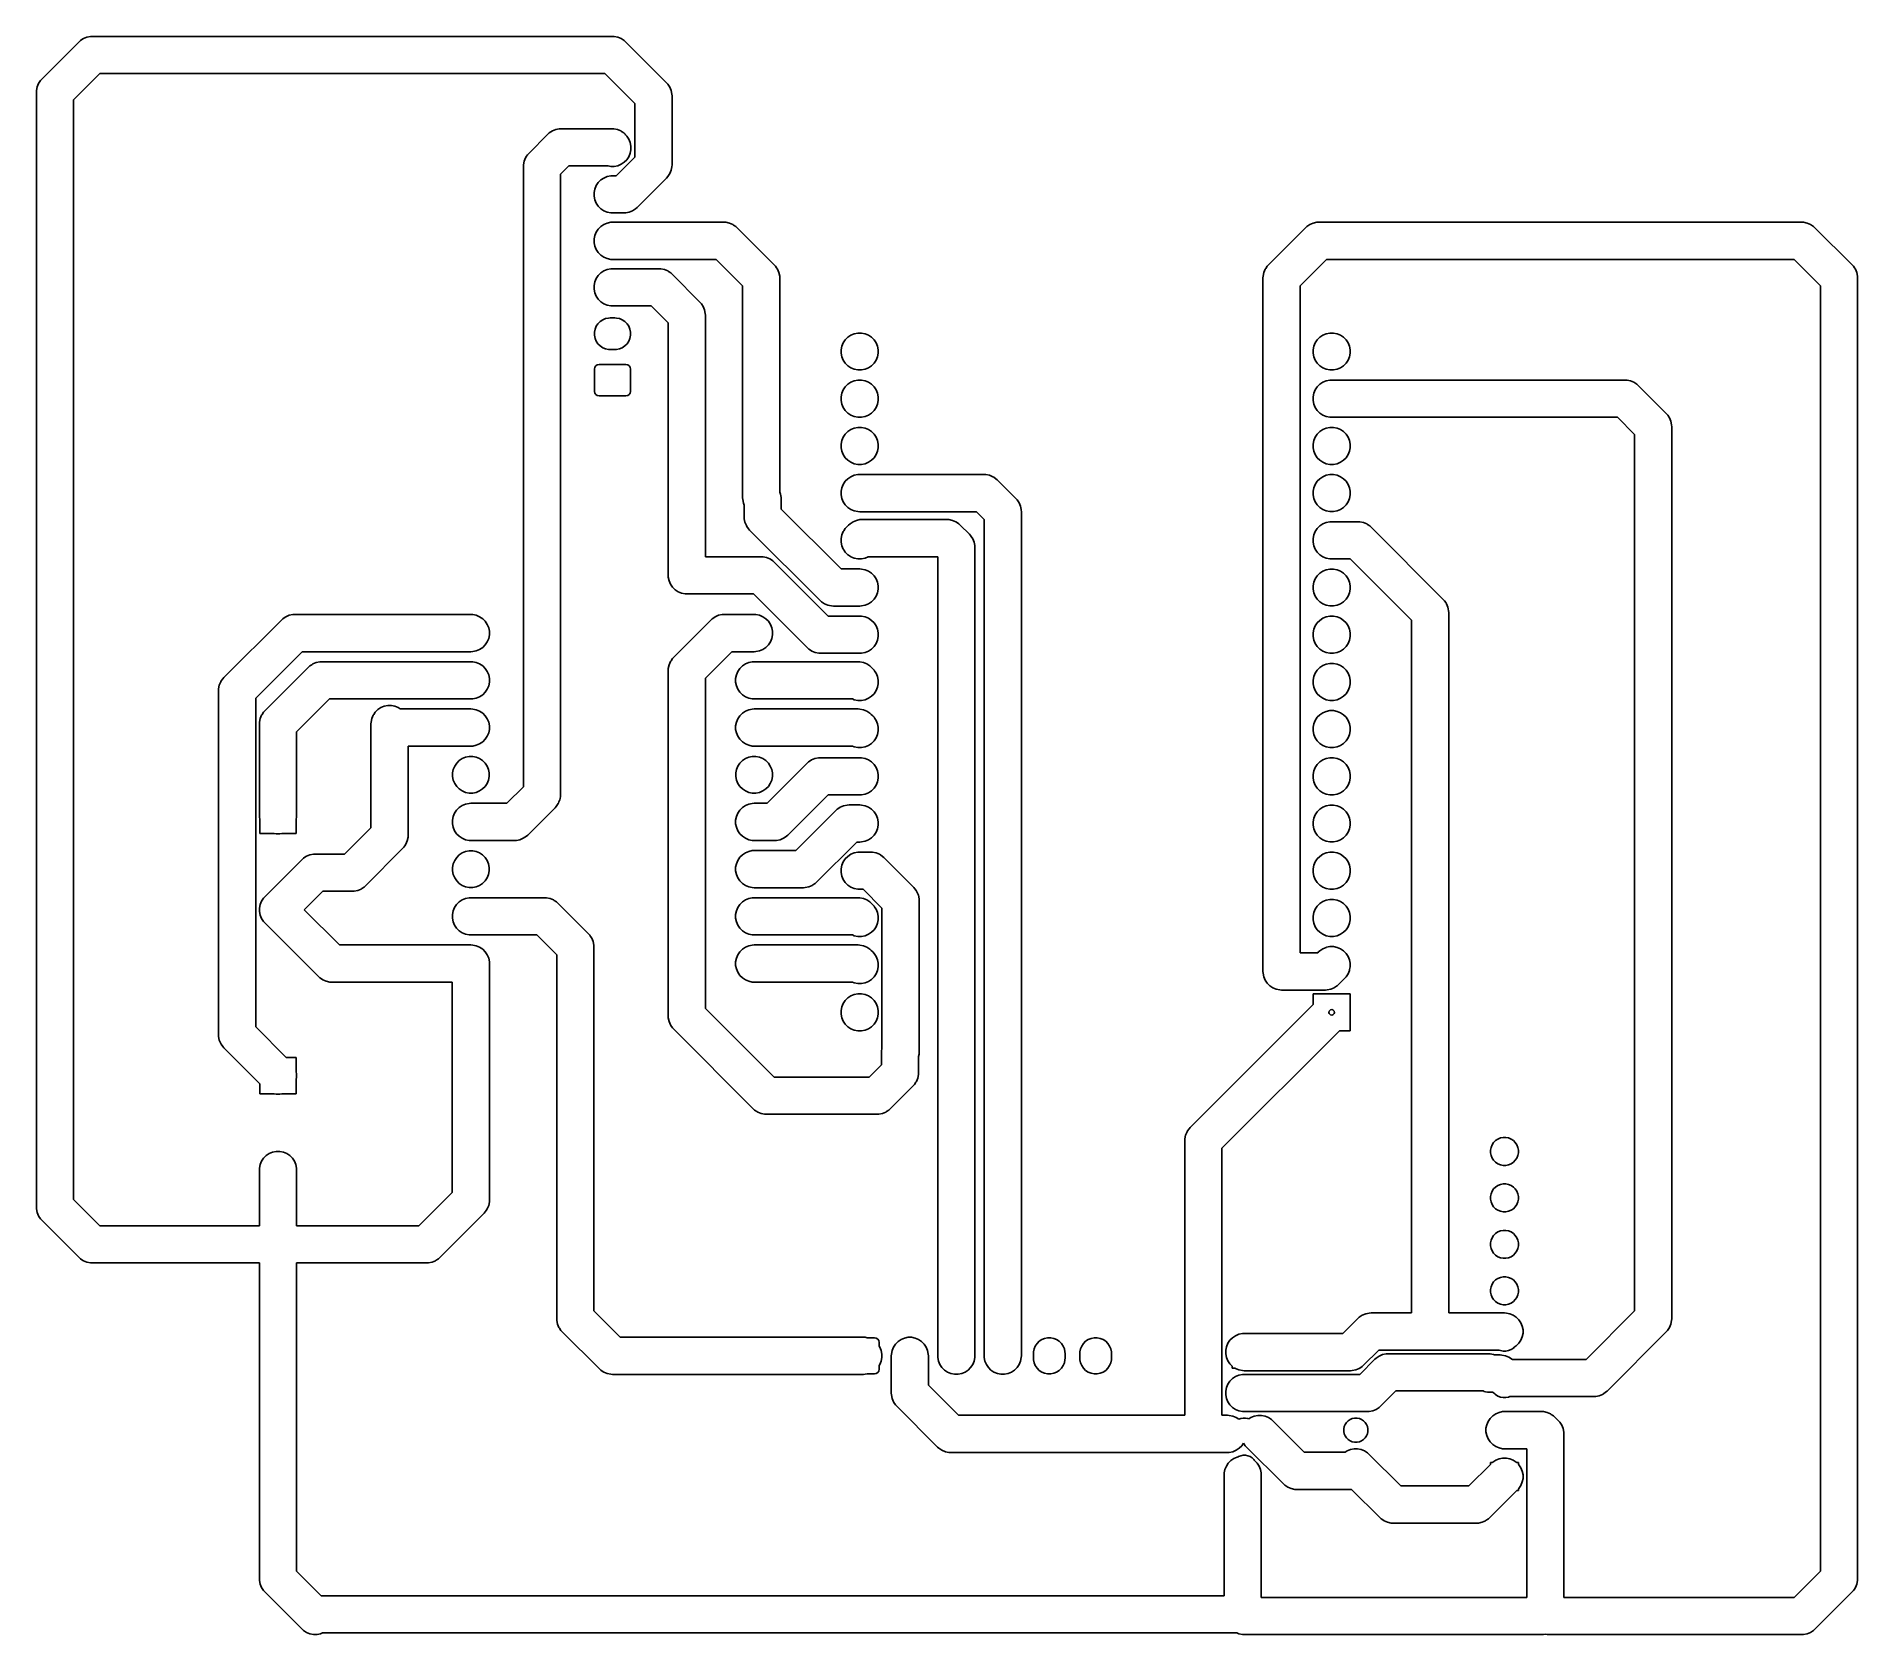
# Model space of a CAD drawing. Extents: x 4.92 to 8.78, y -5.71 to -2.32.
import ezdxf

# ---------------------------------------------------------------- set-up
doc = ezdxf.new("R2010")
doc.units = 0
doc.header["$MEASUREMENT"] = 0
doc.layers.add('BLACK', color=7, linetype='CONTINUOUS')

msp = doc.modelspace()

# ---------------------------------------------------------------- linework, layer by layer
at = {"layer": 'BLACK', "linetype": 'CONTINUOUS'}
for p, q in [((4.9328, -2.4131), (5.0115, -2.3344)), ((5.0115, -2.3344), (5.0144, -2.3318)), ((5.0144, -2.3318), (5.0176, -2.3296)), ((5.0176, -2.3296), (5.0208, -2.3275)), ((5.0208, -2.3275), (5.0279, -2.3245)), ((5.0279, -2.3245), (5.0355, -2.323)), ((5.0355, -2.323), (5.0394, -2.3228)), ((5.0394, -2.3228), (6.1417, -2.3228)), ((6.1417, -2.3228), (6.1456, -2.323)), ((6.1456, -2.323), (6.1532, -2.3245)), ((6.1532, -2.3245), (6.1603, -2.3275)), ((6.1603, -2.3275), (6.1621, -2.3287)), ((6.1621, -2.3287), (6.1667, -2.3318)), ((6.1667, -2.3318), (6.1696, -2.3344)), ((6.1696, -2.3344), (6.2562, -2.421)), ((4.9214, -2.4371), (4.923, -2.4295)), ((4.923, -2.4295), (4.9259, -2.4224)), ((4.9259, -2.4224), (4.9271, -2.4206)), ((4.9271, -2.4206), (4.9302, -2.416)), ((4.9302, -2.416), (4.9328, -2.4131)), ((5.0557, -2.4016), (5, -2.4573)), ((6.1254, -2.4016), (5.0557, -2.4016)), ((6.189, -2.4652), (6.1254, -2.4016)), ((6.2562, -2.421), (6.2588, -2.4239)), ((6.2588, -2.4239), (6.2619, -2.4285)), ((6.2619, -2.4285), (6.2631, -2.4303)), ((6.2631, -2.4303), (6.2661, -2.4374)), ((4.9213, -2.4409), (4.9214, -2.4371)), ((4.9213, -4.8031), (4.9213, -2.4409)), ((5, -2.4573), (5, -4.7868)), ((6.189, -2.5786), (6.189, -2.4652)), ((6.2661, -2.4374), (6.2676, -2.445)), ((6.2676, -2.445), (6.2678, -2.4489)), ((6.2678, -2.4489), (6.2678, -2.5949)), ((5.9644, -2.5706), (6.005, -2.53)), ((6.005, -2.53), (6.0078, -2.5274)), ((6.0078, -2.5274), (6.0143, -2.5231)), ((6.0143, -2.5231), (6.0214, -2.5202)), ((6.0214, -2.5202), (6.029, -2.5187)), ((6.029, -2.5187), (6.0328, -2.5185)), ((6.0328, -2.5185), (6.1405, -2.5185)), ((6.1405, -2.5185), (6.1444, -2.5187)), ((6.1444, -2.5187), (6.152, -2.5202)), ((6.152, -2.5202), (6.1591, -2.5231)), ((6.1591, -2.5231), (6.1609, -2.5244)), ((6.1609, -2.5244), (6.1655, -2.5274)), ((6.1655, -2.5274), (6.1684, -2.53)), ((6.1684, -2.53), (6.1696, -2.5312)), ((6.1696, -2.5312), (6.1722, -2.5341)), ((6.1722, -2.5341), (6.1765, -2.5405)), ((6.1765, -2.5405), (6.1794, -2.5476)), ((5.9546, -2.587), (5.9575, -2.5799)), ((5.9575, -2.5799), (5.9598, -2.5764)), ((5.9598, -2.5764), (5.9618, -2.5734)), ((5.9618, -2.5734), (5.9644, -2.5706)), ((6.1495, -2.6181), (6.189, -2.5786)), ((6.1722, -2.584), (6.1667, -2.5895)), ((6.1765, -2.5776), (6.1722, -2.584)), ((6.1794, -2.5705), (6.1765, -2.5776)), ((6.1794, -2.5476), (6.1809, -2.5552)), ((6.1809, -2.5629), (6.1794, -2.5705)), ((6.1809, -2.5552), (6.1809, -2.5629)), ((5.9529, -2.5984), (5.9531, -2.5946)), ((5.9529, -3.9127), (5.9529, -2.5984)), ((5.9531, -2.5946), (5.9546, -2.587)), ((6.0491, -2.5972), (6.0316, -2.6147)), ((6.0316, -2.6147), (6.0316, -3.929)), ((6.1328, -2.5972), (6.0491, -2.5972)), ((6.1168, -2.627), (6.1232, -2.6228)), ((6.1232, -2.6228), (6.1303, -2.6198)), ((6.1303, -2.6198), (6.1379, -2.6183)), ((6.1379, -2.5982), (6.1328, -2.5972)), ((6.1456, -2.5982), (6.1379, -2.5982)), ((6.1379, -2.6183), (6.1417, -2.6181)), ((6.1417, -2.6181), (6.1495, -2.6181)), ((6.1532, -2.5967), (6.1456, -2.5982)), ((6.1603, -2.5938), (6.1532, -2.5967)), ((6.1667, -2.5895), (6.1603, -2.5938)), ((6.2562, -2.6228), (6.1937, -2.6853)), ((6.2588, -2.6199), (6.2562, -2.6228)), ((6.2619, -2.6153), (6.2588, -2.6199)), ((6.2631, -2.6135), (6.2619, -2.6153)), ((6.2661, -2.6064), (6.2631, -2.6135)), ((6.2676, -2.5988), (6.2661, -2.6064)), ((6.2678, -2.5949), (6.2676, -2.5988)), ((6.1026, -2.6536), (6.1041, -2.6461)), ((6.1026, -2.6613), (6.1026, -2.6536)), ((6.1041, -2.6689), (6.1026, -2.6613)), ((6.1041, -2.6461), (6.107, -2.6389)), ((6.107, -2.6389), (6.1113, -2.6325)), ((6.1113, -2.6325), (6.1168, -2.627)), ((6.107, -2.676), (6.1041, -2.6689)), ((6.1113, -2.6825), (6.107, -2.676)), ((6.1168, -2.6879), (6.1113, -2.6825)), ((6.1232, -2.6922), (6.1168, -2.6879)), ((6.1303, -2.6952), (6.1232, -2.6922)), ((6.1379, -2.6967), (6.1303, -2.6952)), ((6.1417, -2.6969), (6.1379, -2.6967)), ((6.1659, -2.6969), (6.1417, -2.6969)), ((6.1697, -2.6967), (6.1659, -2.6969)), ((6.1773, -2.6952), (6.1697, -2.6967)), ((6.1844, -2.6922), (6.1773, -2.6952)), ((6.1863, -2.6909), (6.1844, -2.6922)), ((6.1908, -2.6879), (6.1863, -2.6909)), ((6.1937, -2.6853), (6.1908, -2.6879)), ((6.1041, -2.7445), (6.107, -2.7373)), ((6.107, -2.7373), (6.1113, -2.7309)), ((6.1113, -2.7309), (6.1168, -2.7255)), ((6.1168, -2.7255), (6.1232, -2.7212)), ((6.1232, -2.7212), (6.1303, -2.7182)), ((6.1303, -2.7182), (6.1379, -2.7167)), ((6.1379, -2.7167), (6.1417, -2.7165)), ((6.1417, -2.7165), (6.378, -2.7165)), ((6.378, -2.7165), (6.3818, -2.7167)), ((6.3818, -2.7167), (6.3894, -2.7182)), ((6.3894, -2.7182), (6.3965, -2.7212)), ((6.3965, -2.7212), (6.3983, -2.7224)), ((6.3983, -2.7224), (6.4029, -2.7255)), ((6.4029, -2.7255), (6.4058, -2.7281)), ((6.4058, -2.7281), (6.4845, -2.8068)), ((7.5312, -2.8068), (7.61, -2.7281)), ((7.61, -2.7281), (7.6128, -2.7255)), ((7.6128, -2.7255), (7.6171, -2.7226)), ((7.6171, -2.7226), (7.6192, -2.7212)), ((7.6192, -2.7212), (7.6264, -2.7182)), ((7.6264, -2.7182), (7.6339, -2.7167)), ((7.6339, -2.7167), (7.6378, -2.7165)), ((7.6378, -2.7165), (8.6614, -2.7165)), ((8.6614, -2.7165), (8.6653, -2.7167)), ((8.6653, -2.7167), (8.6728, -2.7182)), ((8.6728, -2.7182), (8.68, -2.7212)), ((8.68, -2.7212), (8.6818, -2.7224)), ((8.6818, -2.7224), (8.6864, -2.7255)), ((8.6864, -2.7255), (8.6893, -2.7281)), ((8.6893, -2.7281), (8.768, -2.8068)), ((6.1026, -2.752), (6.1041, -2.7445)), ((6.1026, -2.7598), (6.1026, -2.752)), ((6.1041, -2.7673), (6.1026, -2.7598)), ((6.107, -2.7745), (6.1041, -2.7673)), ((6.1113, -2.7809), (6.107, -2.7745)), ((6.1168, -2.7863), (6.1113, -2.7809)), ((6.1232, -2.7906), (6.1168, -2.7863)), ((6.1303, -2.7936), (6.1232, -2.7906)), ((6.1379, -2.7951), (6.1303, -2.7936)), ((6.1303, -2.8167), (6.1379, -2.8152)), ((6.1417, -2.7953), (6.1379, -2.7951)), ((6.1379, -2.8152), (6.1417, -2.815)), ((6.3616, -2.7953), (6.1417, -2.7953)), ((6.1417, -2.815), (6.2402, -2.815)), ((6.2402, -2.815), (6.244, -2.8152)), ((6.244, -2.8152), (6.2516, -2.8167)), ((6.4173, -2.851), (6.3616, -2.7953)), ((6.4845, -2.8068), (6.4871, -2.8097)), ((6.4871, -2.8097), (6.4893, -2.8129)), ((6.4893, -2.8129), (6.4914, -2.8161)), ((6.4914, -2.8161), (6.4944, -2.8232)), ((7.5214, -2.8232), (7.5243, -2.8161)), ((7.5243, -2.8161), (7.5256, -2.8143)), ((7.5256, -2.8143), (7.5286, -2.8097)), ((7.5286, -2.8097), (7.5312, -2.8068)), ((7.6541, -2.7953), (7.5984, -2.851)), ((8.6451, -2.7953), (7.6541, -2.7953)), ((8.7008, -2.851), (8.6451, -2.7953)), ((8.768, -2.8068), (8.7706, -2.8097)), ((8.7706, -2.8097), (8.7727, -2.8129)), ((8.7727, -2.8129), (8.7749, -2.8161)), ((8.7749, -2.8161), (8.7778, -2.8232)), ((6.1026, -2.8505), (6.1041, -2.8429)), ((6.1026, -2.8582), (6.1026, -2.8505)), ((6.1041, -2.8429), (6.107, -2.8358)), ((6.107, -2.8358), (6.1113, -2.8294)), ((6.1113, -2.8294), (6.1168, -2.8239)), ((6.1168, -2.8239), (6.1232, -2.8196)), ((6.1232, -2.8196), (6.1303, -2.8167)), ((6.2516, -2.8167), (6.2587, -2.8196)), ((6.2587, -2.8196), (6.2606, -2.8208)), ((6.2606, -2.8208), (6.2651, -2.8239)), ((6.2651, -2.8239), (6.268, -2.8265)), ((6.268, -2.8265), (6.3271, -2.8855)), ((6.4173, -3.3003), (6.4173, -2.851)), ((6.4944, -2.8232), (6.4959, -2.8308)), ((6.4959, -2.8308), (6.4961, -2.8346)), ((6.4961, -2.8346), (6.4961, -3.2882)), ((7.5197, -2.8346), (7.5199, -2.8308)), ((7.5197, -4.3037), (7.5197, -2.8346)), ((7.5199, -2.8308), (7.5214, -2.8232)), ((7.5984, -2.851), (7.5984, -4.2643)), ((8.7008, -5.5742), (8.7008, -2.851)), ((8.7778, -2.8232), (8.7793, -2.8308)), ((8.7793, -2.8308), (8.7795, -2.8346)), ((8.7795, -2.8346), (8.7795, -5.5906)), ((6.1041, -2.8658), (6.1026, -2.8582)), ((6.107, -2.8729), (6.1041, -2.8658)), ((6.1113, -2.8793), (6.107, -2.8729)), ((6.1168, -2.8848), (6.1113, -2.8793)), ((6.1232, -2.8891), (6.1168, -2.8848)), ((6.1303, -2.892), (6.1232, -2.8891)), ((6.1379, -2.8935), (6.1303, -2.892)), ((6.1417, -2.8937), (6.1379, -2.8935)), ((6.2238, -2.8937), (6.1417, -2.8937)), ((6.2598, -2.9297), (6.2238, -2.8937)), ((6.3271, -2.8855), (6.3296, -2.8884)), ((6.3296, -2.8884), (6.3301, -2.8891)), ((6.3301, -2.8891), (6.3339, -2.8948)), ((6.1073, -2.937), (6.1109, -2.9315)), ((6.1109, -2.9315), (6.1156, -2.9269)), ((6.1156, -2.9269), (6.121, -2.9232)), ((6.121, -2.9232), (6.1271, -2.9207)), ((6.1271, -2.9207), (6.1335, -2.9195)), ((6.1335, -2.9195), (6.1368, -2.9193)), ((6.1368, -2.9193), (6.1467, -2.9193)), ((6.1467, -2.9193), (6.1499, -2.9195)), ((6.1499, -2.9195), (6.1564, -2.9207)), ((6.1564, -2.9207), (6.1624, -2.9232)), ((6.1624, -2.9232), (6.1679, -2.9269)), ((6.1679, -2.9269), (6.1725, -2.9315)), ((6.1725, -2.9315), (6.1762, -2.937)), ((6.2598, -3.4646), (6.2598, -2.9297)), ((6.3339, -2.8948), (6.3369, -2.902)), ((6.3369, -2.902), (6.3384, -2.9095)), ((6.3384, -2.9095), (6.3386, -2.9134)), ((6.3386, -2.9134), (6.3386, -3.4252)), ((6.1035, -2.9495), (6.1048, -2.943)), ((6.1035, -2.956), (6.1035, -2.9495)), ((6.1048, -2.9625), (6.1035, -2.956)), ((6.1048, -2.943), (6.1073, -2.937)), ((6.1073, -2.9685), (6.1048, -2.9625)), ((6.1109, -2.974), (6.1073, -2.9685)), ((6.1762, -2.9685), (6.1725, -2.974)), ((6.1762, -2.937), (6.1787, -2.943)), ((6.1787, -2.9625), (6.1762, -2.9685)), ((6.1787, -2.943), (6.18, -2.9495)), ((6.18, -2.956), (6.1787, -2.9625)), ((6.18, -2.9495), (6.18, -2.956)), ((6.6306, -2.9718), (6.6349, -2.9654)), ((6.6349, -2.9654), (6.6404, -2.9599)), ((6.6404, -2.9599), (6.6468, -2.9556)), ((6.6468, -2.9556), (6.6539, -2.9527)), ((6.6539, -2.9527), (6.6615, -2.9512)), ((6.6615, -2.9512), (6.6692, -2.9512)), ((6.6692, -2.9512), (6.6768, -2.9527)), ((6.6768, -2.9527), (6.6839, -2.9556)), ((6.6839, -2.9556), (6.6903, -2.9599)), ((6.6903, -2.9599), (6.6958, -2.9654)), ((6.6958, -2.9654), (6.7001, -2.9718)), ((7.6306, -2.9718), (7.6349, -2.9654)), ((7.6349, -2.9654), (7.6404, -2.9599)), ((7.6404, -2.9599), (7.6468, -2.9556)), ((7.6468, -2.9556), (7.6539, -2.9527)), ((7.6539, -2.9527), (7.6615, -2.9512)), ((7.6615, -2.9512), (7.6692, -2.9512)), ((7.6692, -2.9512), (7.6768, -2.9527)), ((7.6768, -2.9527), (7.6839, -2.9556)), ((7.6839, -2.9556), (7.6903, -2.9599)), ((7.6903, -2.9599), (7.6958, -2.9654)), ((7.6958, -2.9654), (7.7001, -2.9718)), ((6.1156, -2.9786), (6.1109, -2.974)), ((6.121, -2.9823), (6.1156, -2.9786)), ((6.1271, -2.9848), (6.121, -2.9823)), ((6.1335, -2.9861), (6.1271, -2.9848)), ((6.1368, -2.9862), (6.1335, -2.9861)), ((6.1467, -2.9862), (6.1368, -2.9862)), ((6.1499, -2.9861), (6.1467, -2.9862)), ((6.1564, -2.9848), (6.1499, -2.9861)), ((6.1624, -2.9823), (6.1564, -2.9848)), ((6.1679, -2.9786), (6.1624, -2.9823)), ((6.1725, -2.974), (6.1679, -2.9786)), ((6.6262, -2.9865), (6.6277, -2.9789)), ((6.6262, -2.9942), (6.6262, -2.9865)), ((6.6277, -3.0018), (6.6262, -2.9942)), ((6.6277, -2.9789), (6.6306, -2.9718)), ((6.6306, -3.0089), (6.6277, -3.0018)), ((6.6349, -3.0153), (6.6306, -3.0089)), ((6.7001, -3.0089), (6.6958, -3.0153)), ((6.7001, -2.9718), (6.703, -2.9789)), ((6.703, -3.0018), (6.7001, -3.0089)), ((6.703, -2.9789), (6.7045, -2.9865)), ((6.7045, -2.9942), (6.703, -3.0018)), ((6.7045, -2.9865), (6.7045, -2.9942)), ((7.6262, -2.9865), (7.6277, -2.9789)), ((7.6262, -2.9942), (7.6262, -2.9865)), ((7.6277, -3.0018), (7.6262, -2.9942)), ((7.6277, -2.9789), (7.6306, -2.9718)), ((7.6306, -3.0089), (7.6277, -3.0018)), ((7.6349, -3.0153), (7.6306, -3.0089)), ((7.7001, -3.0089), (7.6958, -3.0153)), ((7.7001, -2.9718), (7.703, -2.9789)), ((7.703, -3.0018), (7.7001, -3.0089)), ((7.703, -2.9789), (7.7045, -2.9865)), ((7.7045, -2.9942), (7.703, -3.0018)), ((7.7045, -2.9865), (7.7045, -2.9942)), ((6.1033, -3.0276), (6.1041, -3.0238)), ((6.1033, -3.0748), (6.1033, -3.0276)), ((6.1041, -3.0238), (6.1062, -3.0206)), ((6.1062, -3.0206), (6.1094, -3.0185)), ((6.1094, -3.0185), (6.1132, -3.0177)), ((6.1132, -3.0177), (6.1703, -3.0177)), ((6.1703, -3.0177), (6.174, -3.0185)), ((6.174, -3.0185), (6.1772, -3.0206)), ((6.1772, -3.0206), (6.1794, -3.0238)), ((6.1794, -3.0238), (6.1801, -3.0276)), ((6.1801, -3.0276), (6.1801, -3.0748)), ((6.6404, -3.0208), (6.6349, -3.0153)), ((6.6468, -3.0251), (6.6404, -3.0208)), ((6.6539, -3.028), (6.6468, -3.0251)), ((6.6615, -3.0295), (6.6539, -3.028)), ((6.6692, -3.0295), (6.6615, -3.0295)), ((6.6768, -3.028), (6.6692, -3.0295)), ((6.6839, -3.0251), (6.6768, -3.028)), ((6.6903, -3.0208), (6.6839, -3.0251)), ((6.6958, -3.0153), (6.6903, -3.0208)), ((7.6404, -3.0208), (7.6349, -3.0153)), ((7.6468, -3.0251), (7.6404, -3.0208)), ((7.6539, -3.028), (7.6468, -3.0251)), ((7.6615, -3.0295), (7.6539, -3.028)), ((7.6692, -3.0295), (7.6615, -3.0295)), ((7.6768, -3.028), (7.6692, -3.0295)), ((7.6839, -3.0251), (7.6768, -3.028)), ((7.6903, -3.0208), (7.6839, -3.0251)), ((7.6958, -3.0153), (7.6903, -3.0208)), ((6.1041, -3.0786), (6.1033, -3.0748)), ((6.1062, -3.0818), (6.1041, -3.0786)), ((6.1094, -3.0839), (6.1062, -3.0818)), ((6.1132, -3.0846), (6.1094, -3.0839)), ((6.1703, -3.0846), (6.1132, -3.0846)), ((6.174, -3.0839), (6.1703, -3.0846)), ((6.1772, -3.0818), (6.174, -3.0839)), ((6.1794, -3.0786), (6.1772, -3.0818)), ((6.1801, -3.0748), (6.1794, -3.0786)), ((6.6262, -3.0865), (6.6277, -3.0789)), ((6.6262, -3.0942), (6.6262, -3.0865)), ((6.6277, -3.0789), (6.6306, -3.0718)), ((6.6306, -3.0718), (6.6349, -3.0654)), ((6.6349, -3.0654), (6.6404, -3.0599)), ((6.6404, -3.0599), (6.6468, -3.0556)), ((6.6468, -3.0556), (6.6539, -3.0527)), ((6.6539, -3.0527), (6.6615, -3.0512)), ((6.6615, -3.0512), (6.6692, -3.0512)), ((6.6692, -3.0512), (6.6768, -3.0527)), ((6.6768, -3.0527), (6.6839, -3.0556)), ((6.6839, -3.0556), (6.6903, -3.0599)), ((6.6903, -3.0599), (6.6958, -3.0654)), ((6.6958, -3.0654), (6.7001, -3.0718)), ((6.7001, -3.0718), (6.703, -3.0789)), ((6.703, -3.0789), (6.7045, -3.0865)), ((6.7045, -3.0865), (6.7045, -3.0942)), ((7.6262, -3.0865), (7.6277, -3.0789)), ((7.6262, -3.0942), (7.6262, -3.0865)), ((7.6277, -3.0789), (7.6306, -3.0718)), ((7.6306, -3.0718), (7.6349, -3.0654)), ((7.6349, -3.0654), (7.6404, -3.0599)), ((7.6404, -3.0599), (7.6468, -3.0556)), ((7.6468, -3.0556), (7.6539, -3.0527)), ((7.6539, -3.0527), (7.6615, -3.0512)), ((7.6615, -3.0512), (7.6654, -3.051)), ((7.6654, -3.051), (8.2872, -3.051)), ((8.2872, -3.051), (8.2911, -3.0512)), ((8.2911, -3.0512), (8.2986, -3.0527)), ((8.2986, -3.0527), (8.3058, -3.0556)), ((8.3058, -3.0556), (8.3076, -3.0569)), ((8.3076, -3.0569), (8.3122, -3.0599)), ((8.3122, -3.0599), (8.315, -3.0625)), ((8.315, -3.0625), (8.3743, -3.1218)), ((6.6277, -3.1018), (6.6262, -3.0942)), ((6.6306, -3.1089), (6.6277, -3.1018)), ((6.6349, -3.1153), (6.6306, -3.1089)), ((6.6404, -3.1208), (6.6349, -3.1153)), ((6.6468, -3.1251), (6.6404, -3.1208)), ((6.6539, -3.128), (6.6468, -3.1251)), ((6.6839, -3.1251), (6.6768, -3.128)), ((6.6903, -3.1208), (6.6839, -3.1251)), ((6.6958, -3.1153), (6.6903, -3.1208)), ((6.7001, -3.1089), (6.6958, -3.1153)), ((6.703, -3.1018), (6.7001, -3.1089)), ((6.7045, -3.0942), (6.703, -3.1018)), ((7.6277, -3.1018), (7.6262, -3.0942)), ((7.6306, -3.1089), (7.6277, -3.1018)), ((7.6349, -3.1153), (7.6306, -3.1089)), ((7.6404, -3.1208), (7.6349, -3.1153)), ((7.6468, -3.1251), (7.6404, -3.1208)), ((7.6539, -3.128), (7.6468, -3.1251)), ((8.3743, -3.1218), (8.3769, -3.1246)), ((8.3769, -3.1246), (8.3772, -3.1251)), ((8.3772, -3.1251), (8.3812, -3.131)), ((6.6349, -3.1654), (6.6404, -3.1599)), ((6.6404, -3.1599), (6.6468, -3.1556)), ((6.6468, -3.1556), (6.6539, -3.1527)), ((6.6615, -3.1295), (6.6539, -3.128)), ((6.6539, -3.1527), (6.6615, -3.1512)), ((6.6692, -3.1295), (6.6615, -3.1295)), ((6.6615, -3.1512), (6.6692, -3.1512)), ((6.6768, -3.128), (6.6692, -3.1295)), ((6.6692, -3.1512), (6.6768, -3.1527)), ((6.6768, -3.1527), (6.6839, -3.1556)), ((6.6839, -3.1556), (6.6903, -3.1599)), ((6.6903, -3.1599), (6.6958, -3.1654)), ((7.6349, -3.1654), (7.6404, -3.1599)), ((7.6404, -3.1599), (7.6468, -3.1556)), ((7.6468, -3.1556), (7.6539, -3.1527)), ((7.6615, -3.1295), (7.6539, -3.128)), ((7.6539, -3.1527), (7.6615, -3.1512)), ((7.6654, -3.1297), (7.6615, -3.1295)), ((7.6615, -3.1512), (7.6692, -3.1512)), ((8.2709, -3.1297), (7.6654, -3.1297)), ((7.6692, -3.1512), (7.6768, -3.1527)), ((7.6768, -3.1527), (7.6839, -3.1556)), ((7.6839, -3.1556), (7.6903, -3.1599)), ((7.6903, -3.1599), (7.6958, -3.1654)), ((8.3071, -3.1659), (8.2709, -3.1297)), ((8.3812, -3.131), (8.3841, -3.1382)), ((8.3841, -3.1382), (8.3856, -3.1457)), ((8.3856, -3.1457), (8.3858, -3.1496)), ((8.3858, -3.1496), (8.3858, -5.0394)), ((6.6262, -3.1865), (6.6277, -3.1789)), ((6.6262, -3.1942), (6.6262, -3.1865)), ((6.6277, -3.2018), (6.6262, -3.1942)), ((6.6277, -3.1789), (6.6306, -3.1718)), ((6.6306, -3.2089), (6.6277, -3.2018)), ((6.6306, -3.1718), (6.6349, -3.1654)), ((6.6958, -3.1654), (6.7001, -3.1718)), ((6.7001, -3.1718), (6.703, -3.1789)), ((6.703, -3.2018), (6.7001, -3.2089)), ((6.703, -3.1789), (6.7045, -3.1865)), ((6.7045, -3.1942), (6.703, -3.2018)), ((6.7045, -3.1865), (6.7045, -3.1942)), ((7.6262, -3.1865), (7.6277, -3.1789)), ((7.6262, -3.1942), (7.6262, -3.1865)), ((7.6277, -3.2018), (7.6262, -3.1942)), ((7.6277, -3.1789), (7.6306, -3.1718)), ((7.6306, -3.2089), (7.6277, -3.2018)), ((7.6306, -3.1718), (7.6349, -3.1654)), ((7.6958, -3.1654), (7.7001, -3.1718)), ((7.7001, -3.1718), (7.703, -3.1789)), ((7.703, -3.2018), (7.7001, -3.2089)), ((7.703, -3.1789), (7.7045, -3.1865)), ((7.7045, -3.1942), (7.703, -3.2018)), ((7.7045, -3.1865), (7.7045, -3.1942)), ((8.3071, -5.0231), (8.3071, -3.1659)), ((6.6349, -3.2153), (6.6306, -3.2089)), ((6.6404, -3.2208), (6.6349, -3.2153)), ((6.6468, -3.2251), (6.6404, -3.2208)), ((6.6539, -3.228), (6.6468, -3.2251)), ((6.6615, -3.2295), (6.6539, -3.228)), ((6.6692, -3.2295), (6.6615, -3.2295)), ((6.6768, -3.228), (6.6692, -3.2295)), ((6.6839, -3.2251), (6.6768, -3.228)), ((6.6903, -3.2208), (6.6839, -3.2251)), ((6.6958, -3.2153), (6.6903, -3.2208)), ((6.7001, -3.2089), (6.6958, -3.2153)), ((7.6349, -3.2153), (7.6306, -3.2089)), ((7.6404, -3.2208), (7.6349, -3.2153)), ((7.6468, -3.2251), (7.6404, -3.2208)), ((7.6539, -3.228), (7.6468, -3.2251)), ((7.6615, -3.2295), (7.6539, -3.228)), ((7.6692, -3.2295), (7.6615, -3.2295)), ((7.6768, -3.228), (7.6692, -3.2295)), ((7.6839, -3.2251), (7.6768, -3.228)), ((7.6903, -3.2208), (7.6839, -3.2251)), ((7.6958, -3.2153), (7.6903, -3.2208)), ((7.7001, -3.2089), (7.6958, -3.2153)), ((6.6262, -3.2865), (6.6277, -3.2789)), ((6.6277, -3.2789), (6.6306, -3.2718)), ((6.6306, -3.2718), (6.6349, -3.2654)), ((6.6349, -3.2654), (6.6404, -3.2599)), ((6.6404, -3.2599), (6.6468, -3.2556)), ((6.6468, -3.2556), (6.6539, -3.2527)), ((6.6539, -3.2527), (6.6615, -3.2512)), ((6.6615, -3.2512), (6.6654, -3.251)), ((6.6654, -3.251), (6.9291, -3.251)), ((6.9291, -3.251), (6.933, -3.2512)), ((6.933, -3.2512), (6.9406, -3.2527)), ((6.9406, -3.2527), (6.9477, -3.2556)), ((6.9477, -3.2556), (6.9495, -3.2569)), ((6.9495, -3.2569), (6.9541, -3.2599)), ((6.9541, -3.2599), (6.957, -3.2625)), ((6.957, -3.2625), (6.9963, -3.3019)), ((7.6262, -3.2865), (7.6277, -3.2789)), ((7.6277, -3.2789), (7.6306, -3.2718)), ((7.6306, -3.2718), (7.6349, -3.2654)), ((7.6349, -3.2654), (7.6404, -3.2599)), ((7.6404, -3.2599), (7.6468, -3.2556)), ((7.6468, -3.2556), (7.6539, -3.2527)), ((7.6539, -3.2527), (7.6615, -3.2512)), ((7.6615, -3.2512), (7.6692, -3.2512)), ((7.6692, -3.2512), (7.6768, -3.2527)), ((7.6768, -3.2527), (7.6839, -3.2556)), ((7.6839, -3.2556), (7.6903, -3.2599)), ((7.6903, -3.2599), (7.6958, -3.2654)), ((7.6958, -3.2654), (7.7001, -3.2718)), ((7.7001, -3.2718), (7.703, -3.2789)), ((7.703, -3.2789), (7.7045, -3.2865)), ((6.4175, -3.3042), (6.4173, -3.3003)), ((6.419, -3.3118), (6.4175, -3.3042)), ((6.4207, -3.3158), (6.419, -3.3118)), ((6.4207, -3.3408), (6.4207, -3.3158)), ((6.4961, -3.2882), (6.4977, -3.2923)), ((6.4977, -3.2923), (6.4993, -3.2998)), ((6.4993, -3.2998), (6.4994, -3.3037)), ((6.4994, -3.3037), (6.4994, -3.3244)), ((6.6262, -3.2942), (6.6262, -3.2865)), ((6.6277, -3.3018), (6.6262, -3.2942)), ((6.6306, -3.3089), (6.6277, -3.3018)), ((6.6349, -3.3153), (6.6306, -3.3089)), ((6.6404, -3.3208), (6.6349, -3.3153)), ((6.9963, -3.3019), (6.9989, -3.3047)), ((6.9989, -3.3047), (7.0032, -3.3112)), ((7.0032, -3.3112), (7.0062, -3.3183)), ((7.6262, -3.2942), (7.6262, -3.2865)), ((7.6277, -3.3018), (7.6262, -3.2942)), ((7.6306, -3.3089), (7.6277, -3.3018)), ((7.6349, -3.3153), (7.6306, -3.3089)), ((7.6404, -3.3208), (7.6349, -3.3153)), ((7.6958, -3.3153), (7.6903, -3.3208)), ((7.7001, -3.3089), (7.6958, -3.3153)), ((7.703, -3.3018), (7.7001, -3.3089)), ((7.7045, -3.2942), (7.703, -3.3018)), ((7.7045, -3.2865), (7.7045, -3.2942)), ((6.4209, -3.3446), (6.4207, -3.3408)), ((6.4224, -3.3522), (6.4209, -3.3446)), ((6.4254, -3.3593), (6.4224, -3.3522)), ((6.4994, -3.3244), (6.626, -3.451)), ((6.6468, -3.3251), (6.6404, -3.3208)), ((6.642, -3.358), (6.6449, -3.3554)), ((6.6449, -3.3554), (6.6513, -3.3511)), ((6.6539, -3.328), (6.6468, -3.3251)), ((6.6513, -3.3511), (6.6585, -3.3482)), ((6.6615, -3.3295), (6.6539, -3.328)), ((6.6585, -3.3482), (6.666, -3.3466)), ((6.6654, -3.3297), (6.6615, -3.3295)), ((6.9128, -3.3297), (6.6654, -3.3297)), ((6.666, -3.3466), (6.6699, -3.3465)), ((6.6699, -3.3465), (6.8504, -3.3465)), ((6.8504, -3.3465), (6.8543, -3.3466)), ((6.8543, -3.3466), (6.8618, -3.3482)), ((6.8618, -3.3482), (6.869, -3.3511)), ((6.869, -3.3511), (6.8706, -3.3522)), ((6.8706, -3.3522), (6.8754, -3.3554)), ((6.8754, -3.3554), (6.8782, -3.358)), ((6.9291, -3.346), (6.9128, -3.3297)), ((6.9291, -5.1181), (6.9291, -3.346)), ((7.0062, -3.3183), (7.0075, -3.3251)), ((7.0075, -3.3251), (7.0077, -3.3259)), ((7.0077, -3.3259), (7.0079, -3.3297)), ((7.0079, -3.3297), (7.0079, -5.1181)), ((7.6468, -3.3251), (7.6404, -3.3208)), ((7.6404, -3.3599), (7.6468, -3.3556)), ((7.6539, -3.328), (7.6468, -3.3251)), ((7.6468, -3.3556), (7.6539, -3.3527)), ((7.6615, -3.3295), (7.6539, -3.328)), ((7.6539, -3.3527), (7.6615, -3.3512)), ((7.6692, -3.3295), (7.6615, -3.3295)), ((7.6615, -3.3512), (7.6654, -3.351)), ((7.6654, -3.351), (7.721, -3.351)), ((7.6768, -3.328), (7.6692, -3.3295)), ((7.6839, -3.3251), (7.6768, -3.328)), ((7.6903, -3.3208), (7.6839, -3.3251)), ((7.721, -3.351), (7.7249, -3.3512)), ((7.7249, -3.3512), (7.7325, -3.3527)), ((7.7325, -3.3527), (7.7396, -3.3556)), ((7.7396, -3.3556), (7.7414, -3.3569)), ((6.4264, -3.3609), (6.4254, -3.3593)), ((6.4296, -3.3657), (6.4264, -3.3609)), ((6.4322, -3.3686), (6.4296, -3.3657)), ((6.5818, -3.5182), (6.4322, -3.3686)), ((6.6262, -3.3865), (6.6277, -3.3789)), ((6.6262, -3.3942), (6.6262, -3.3865)), ((6.6277, -3.4018), (6.6262, -3.3942)), ((6.6277, -3.3789), (6.6306, -3.3718)), ((6.6306, -3.3718), (6.6319, -3.37)), ((6.6319, -3.37), (6.6349, -3.3654)), ((6.6349, -3.3654), (6.6375, -3.3625)), ((6.6375, -3.3625), (6.642, -3.358)), ((6.8782, -3.358), (6.8979, -3.3777)), ((6.8979, -3.3777), (6.9005, -3.3805)), ((6.9005, -3.3805), (6.9015, -3.382)), ((6.9015, -3.382), (6.9048, -3.387)), ((6.9048, -3.387), (6.9078, -3.3941)), ((6.9078, -3.3941), (6.9093, -3.4017)), ((7.6262, -3.3865), (7.6277, -3.3789)), ((7.6262, -3.3942), (7.6262, -3.3865)), ((7.6277, -3.4018), (7.6262, -3.3942)), ((7.6277, -3.3789), (7.6306, -3.3718)), ((7.6306, -3.3718), (7.6349, -3.3654)), ((7.6349, -3.3654), (7.6404, -3.3599)), ((7.7414, -3.3569), (7.746, -3.3599)), ((7.746, -3.3599), (7.7489, -3.3625)), ((7.7489, -3.3625), (7.9019, -3.5155)), ((6.3386, -3.4252), (6.4567, -3.4252)), ((6.4567, -3.4252), (6.4606, -3.4254)), ((6.4606, -3.4254), (6.4681, -3.4269)), ((6.4681, -3.4269), (6.4753, -3.4298)), ((6.4753, -3.4298), (6.4762, -3.4305)), ((6.4762, -3.4305), (6.4817, -3.4341)), ((6.6306, -3.4089), (6.6277, -3.4018)), ((6.6319, -3.4107), (6.6306, -3.4089)), ((6.6349, -3.4153), (6.6319, -3.4107)), ((6.6404, -3.4208), (6.6349, -3.4153)), ((6.645, -3.4238), (6.6404, -3.4208)), ((6.6468, -3.4251), (6.645, -3.4238)), ((6.6539, -3.428), (6.6468, -3.4251)), ((6.6615, -3.4295), (6.6539, -3.428)), ((6.6692, -3.4295), (6.6615, -3.4295)), ((6.6768, -3.428), (6.6692, -3.4295)), ((6.6836, -3.4252), (6.6768, -3.428)), ((6.8307, -3.4252), (6.6836, -3.4252)), ((6.8307, -5.1181), (6.8307, -3.4252)), ((6.9093, -3.4017), (6.9094, -3.4055)), ((6.9094, -3.4055), (6.9094, -5.1181)), ((7.6306, -3.4089), (7.6277, -3.4018)), ((7.6349, -3.4153), (7.6306, -3.4089)), ((7.6404, -3.4208), (7.6349, -3.4153)), ((7.6468, -3.4251), (7.6404, -3.4208)), ((7.6539, -3.428), (7.6468, -3.4251)), ((7.6615, -3.4295), (7.6539, -3.428)), ((7.6654, -3.4297), (7.6615, -3.4295)), ((7.7047, -3.4297), (7.6654, -3.4297)), ((7.8346, -3.5596), (7.7047, -3.4297)), ((6.26, -3.4684), (6.2598, -3.4646)), ((6.2615, -3.476), (6.26, -3.4684)), ((6.4817, -3.4341), (6.4845, -3.4367)), ((6.4845, -3.4367), (6.5988, -3.551)), ((6.626, -3.451), (6.6654, -3.451)), ((6.6654, -3.451), (6.6692, -3.4512)), ((6.6692, -3.4512), (6.6768, -3.4527)), ((6.6768, -3.4527), (6.6839, -3.4556)), ((6.6839, -3.4556), (6.6903, -3.4599)), ((6.6903, -3.4599), (6.6958, -3.4654)), ((6.6958, -3.4654), (6.7001, -3.4718)), ((6.7001, -3.4718), (6.703, -3.4789)), ((7.6277, -3.4789), (7.6306, -3.4718)), ((7.6306, -3.4718), (7.6349, -3.4654)), ((7.6349, -3.4654), (7.6404, -3.4599)), ((7.6404, -3.4599), (7.6468, -3.4556)), ((7.6468, -3.4556), (7.6539, -3.4527)), ((7.6539, -3.4527), (7.6615, -3.4512)), ((7.6615, -3.4512), (7.6692, -3.4512)), ((7.6692, -3.4512), (7.6768, -3.4527)), ((7.6768, -3.4527), (7.6839, -3.4556)), ((7.6839, -3.4556), (7.6903, -3.4599)), ((7.6903, -3.4599), (7.6958, -3.4654)), ((7.6958, -3.4654), (7.7001, -3.4718)), ((7.7001, -3.4718), (7.703, -3.4789)), ((6.2645, -3.4831), (6.2615, -3.476)), ((6.2688, -3.4895), (6.2645, -3.4831)), ((6.2742, -3.495), (6.2688, -3.4895)), ((6.2807, -3.4993), (6.2742, -3.495)), ((6.2878, -3.5022), (6.2807, -3.4993)), ((6.2954, -3.5037), (6.2878, -3.5022)), ((6.2992, -3.5039), (6.2954, -3.5037)), ((6.4404, -3.5039), (6.2992, -3.5039)), ((6.5546, -3.6182), (6.4404, -3.5039)), ((6.7001, -3.5089), (6.6958, -3.5153)), ((6.703, -3.5018), (6.7001, -3.5089)), ((6.703, -3.4789), (6.7045, -3.4865)), ((6.7045, -3.4942), (6.703, -3.5018)), ((6.7045, -3.4865), (6.7045, -3.4942)), ((7.6262, -3.4865), (7.6277, -3.4789)), ((7.6262, -3.4942), (7.6262, -3.4865)), ((7.6277, -3.5018), (7.6262, -3.4942)), ((7.6306, -3.5089), (7.6277, -3.5018)), ((7.6349, -3.5153), (7.6306, -3.5089)), ((7.7001, -3.5089), (7.6958, -3.5153)), ((7.703, -3.5018), (7.7001, -3.5089)), ((7.703, -3.4789), (7.7045, -3.4865)), ((7.7045, -3.4942), (7.703, -3.5018)), ((7.7045, -3.4865), (7.7045, -3.4942)), ((5.4496, -3.5523), (5.4567, -3.5493)), ((5.4567, -3.5493), (5.4643, -3.5478)), ((5.4643, -3.5478), (5.4681, -3.5476)), ((5.4681, -3.5476), (5.8417, -3.5476)), ((5.8417, -3.5476), (5.8456, -3.5478)), ((5.8456, -3.5478), (5.8532, -3.5493)), ((5.8532, -3.5493), (5.8603, -3.5523)), ((6.3594, -3.5523), (6.3665, -3.5493)), ((6.3665, -3.5493), (6.3741, -3.5478)), ((6.3741, -3.5478), (6.378, -3.5476)), ((6.378, -3.5476), (6.4417, -3.5476)), ((6.4417, -3.5476), (6.4456, -3.5478)), ((6.4456, -3.5478), (6.4532, -3.5493)), ((6.4532, -3.5493), (6.4603, -3.5523)), ((6.5847, -3.5208), (6.5818, -3.5182)), ((6.5885, -3.5234), (6.5847, -3.5208)), ((6.5911, -3.5251), (6.5885, -3.5234)), ((6.5941, -3.5263), (6.5911, -3.5251)), ((6.5982, -3.528), (6.5941, -3.5263)), ((6.6016, -3.5287), (6.5982, -3.528)), ((6.6058, -3.5295), (6.6016, -3.5287)), ((6.6097, -3.5297), (6.6058, -3.5295)), ((6.6654, -3.5297), (6.6097, -3.5297)), ((6.6692, -3.5295), (6.6654, -3.5297)), ((6.6768, -3.528), (6.6692, -3.5295)), ((6.6839, -3.5251), (6.6768, -3.528)), ((6.6903, -3.5208), (6.6839, -3.5251)), ((6.6958, -3.5153), (6.6903, -3.5208)), ((7.6404, -3.5208), (7.6349, -3.5153)), ((7.6468, -3.5251), (7.6404, -3.5208)), ((7.6539, -3.528), (7.6468, -3.5251)), ((7.6615, -3.5295), (7.6539, -3.528)), ((7.6692, -3.5295), (7.6615, -3.5295)), ((7.6768, -3.528), (7.6692, -3.5295)), ((7.6839, -3.5251), (7.6768, -3.528)), ((7.6903, -3.5208), (7.6839, -3.5251)), ((7.6958, -3.5153), (7.6903, -3.5208)), ((7.9019, -3.5155), (7.9044, -3.5184)), ((7.9044, -3.5184), (7.907, -3.5222)), ((7.907, -3.5222), (7.9087, -3.5248)), ((7.9087, -3.5248), (7.9087, -3.5248)), ((7.9087, -3.5248), (7.9117, -3.5319)), ((7.9117, -3.5319), (7.9124, -3.5353)), ((7.9124, -3.5353), (7.9132, -3.5395)), ((7.9132, -3.5395), (7.9134, -3.5433)), ((7.9134, -3.5433), (7.9134, -5.0272)), ((5.3186, -3.6809), (5.4403, -3.5592)), ((5.4403, -3.5592), (5.4431, -3.5566)), ((5.4431, -3.5566), (5.4463, -3.5544)), ((5.4463, -3.5544), (5.4496, -3.5523)), ((5.8603, -3.5523), (5.8667, -3.5566)), ((5.8667, -3.5566), (5.8722, -3.562)), ((5.8722, -3.562), (5.8765, -3.5684)), ((5.8765, -3.5684), (5.8794, -3.5756)), ((5.8794, -3.5756), (5.8809, -3.5831)), ((5.8809, -3.5831), (5.8809, -3.5909)), ((6.2714, -3.6379), (6.3501, -3.5592)), ((6.3501, -3.5592), (6.353, -3.5566)), ((6.353, -3.5566), (6.3562, -3.5544)), ((6.3562, -3.5544), (6.3594, -3.5523)), ((6.4603, -3.5523), (6.4667, -3.5566)), ((6.4667, -3.5566), (6.4722, -3.562)), ((6.4722, -3.562), (6.4765, -3.5684)), ((6.4765, -3.5684), (6.4794, -3.5756)), ((6.4794, -3.5756), (6.4809, -3.5831)), ((6.4809, -3.5831), (6.4809, -3.5909)), ((6.5988, -3.551), (6.6654, -3.551)), ((6.6654, -3.551), (6.6692, -3.5512)), ((6.6692, -3.5512), (6.6768, -3.5527)), ((6.6768, -3.5527), (6.6839, -3.5556)), ((6.6839, -3.5556), (6.6903, -3.5599)), ((6.6903, -3.5599), (6.6958, -3.5654)), ((6.6958, -3.5654), (6.7001, -3.5718)), ((6.7001, -3.5718), (6.703, -3.5789)), ((6.703, -3.5789), (6.7045, -3.5865)), ((6.7045, -3.5865), (6.7045, -3.5942)), ((7.6262, -3.5865), (7.6277, -3.5789)), ((7.6262, -3.5942), (7.6262, -3.5865)), ((7.6277, -3.5789), (7.6306, -3.5718)), ((7.6306, -3.5718), (7.6349, -3.5654)), ((7.6349, -3.5654), (7.6404, -3.5599)), ((7.6404, -3.5599), (7.6468, -3.5556)), ((7.6468, -3.5556), (7.6539, -3.5527)), ((7.6539, -3.5527), (7.6615, -3.5512)), ((7.6615, -3.5512), (7.6692, -3.5512)), ((7.6692, -3.5512), (7.6768, -3.5527)), ((7.6768, -3.5527), (7.6839, -3.5556)), ((7.6839, -3.5556), (7.6903, -3.5599)), ((7.6903, -3.5599), (7.6958, -3.5654)), ((7.6958, -3.5654), (7.7001, -3.5718)), ((7.7001, -3.5718), (7.703, -3.5789)), ((7.703, -3.5789), (7.7045, -3.5865)), ((7.7045, -3.5865), (7.7045, -3.5942)), ((7.8346, -5.0272), (7.8346, -3.5596)), ((5.4844, -3.6264), (5.3858, -3.725)), ((5.8417, -3.6264), (5.4844, -3.6264)), ((5.8456, -3.6262), (5.8417, -3.6264)), ((5.8532, -3.6247), (5.8456, -3.6262)), ((5.8603, -3.6217), (5.8532, -3.6247)), ((5.8667, -3.6174), (5.8603, -3.6217)), ((5.8722, -3.612), (5.8667, -3.6174)), ((5.8765, -3.6056), (5.8722, -3.612)), ((5.8794, -3.5984), (5.8765, -3.6056)), ((5.8809, -3.5909), (5.8794, -3.5984)), ((6.3943, -3.6264), (6.3386, -3.6821)), ((6.4417, -3.6264), (6.3943, -3.6264)), ((6.4456, -3.6262), (6.4417, -3.6264)), ((6.4532, -3.6247), (6.4456, -3.6262)), ((6.4603, -3.6217), (6.4532, -3.6247)), ((6.4667, -3.6174), (6.4603, -3.6217)), ((6.4722, -3.612), (6.4667, -3.6174)), ((6.4765, -3.6056), (6.4722, -3.612)), ((6.4794, -3.5984), (6.4765, -3.6056)), ((6.4809, -3.5909), (6.4794, -3.5984)), ((6.5575, -3.6208), (6.5546, -3.6182)), ((6.5633, -3.6247), (6.5575, -3.6208)), ((6.5639, -3.6251), (6.5633, -3.6247)), ((6.5711, -3.628), (6.5639, -3.6251)), ((6.6839, -3.6251), (6.6768, -3.628)), ((6.6903, -3.6208), (6.6839, -3.6251)), ((6.6958, -3.6153), (6.6903, -3.6208)), ((6.7001, -3.6089), (6.6958, -3.6153)), ((6.703, -3.6018), (6.7001, -3.6089)), ((6.7045, -3.5942), (6.703, -3.6018)), ((7.6277, -3.6018), (7.6262, -3.5942)), ((7.6306, -3.6089), (7.6277, -3.6018)), ((7.6349, -3.6153), (7.6306, -3.6089)), ((7.6404, -3.6208), (7.6349, -3.6153)), ((7.6468, -3.6251), (7.6404, -3.6208)), ((7.6539, -3.628), (7.6468, -3.6251)), ((7.6839, -3.6251), (7.6768, -3.628)), ((7.6903, -3.6208), (7.6839, -3.6251)), ((7.6958, -3.6153), (7.6903, -3.6208)), ((7.7001, -3.6089), (7.6958, -3.6153)), ((7.703, -3.6018), (7.7001, -3.6089)), ((7.7045, -3.5942), (7.703, -3.6018)), ((5.4052, -3.7517), (5.4978, -3.6592)), ((5.4978, -3.6592), (5.5006, -3.6566)), ((5.5006, -3.6566), (5.5045, -3.654)), ((5.5045, -3.654), (5.507, -3.6523)), ((5.507, -3.6523), (5.5142, -3.6493)), ((5.5142, -3.6493), (5.5217, -3.6478)), ((5.5217, -3.6478), (5.5256, -3.6476)), ((5.5256, -3.6476), (5.8417, -3.6476)), ((5.8417, -3.6476), (5.8456, -3.6478)), ((5.8456, -3.6478), (5.8532, -3.6493)), ((5.8532, -3.6493), (5.8603, -3.6523)), ((5.8603, -3.6523), (5.8667, -3.6566)), ((5.8667, -3.6566), (5.8722, -3.662)), ((5.8722, -3.662), (5.8765, -3.6684)), ((6.2598, -3.6657), (6.26, -3.6619)), ((6.26, -3.6619), (6.2615, -3.6543)), ((6.2615, -3.6543), (6.2645, -3.6472)), ((6.2645, -3.6472), (6.2657, -3.6454)), ((6.2657, -3.6454), (6.2688, -3.6408)), ((6.2688, -3.6408), (6.2714, -3.6379)), ((6.407, -3.6684), (6.4113, -3.662)), ((6.4113, -3.662), (6.4168, -3.6566)), ((6.4168, -3.6566), (6.4232, -3.6523)), ((6.4232, -3.6523), (6.4303, -3.6493)), ((6.4303, -3.6493), (6.4379, -3.6478)), ((6.4379, -3.6478), (6.4417, -3.6476)), ((6.4417, -3.6476), (6.662, -3.6476)), ((6.5786, -3.6295), (6.5711, -3.628)), ((6.5825, -3.6297), (6.5786, -3.6295)), ((6.6654, -3.6297), (6.5825, -3.6297)), ((6.662, -3.6476), (6.6659, -3.6478)), ((6.6692, -3.6295), (6.6654, -3.6297)), ((6.6659, -3.6478), (6.6734, -3.6493)), ((6.6768, -3.628), (6.6692, -3.6295)), ((6.6734, -3.6493), (6.6806, -3.6523)), ((6.6806, -3.6523), (6.6824, -3.6535)), ((6.6824, -3.6535), (6.687, -3.6566)), ((6.687, -3.6566), (6.6898, -3.6592)), ((6.6898, -3.6592), (6.6932, -3.6625)), ((6.6932, -3.6625), (6.6958, -3.6654)), ((7.6349, -3.6654), (7.6404, -3.6599)), ((7.6404, -3.6599), (7.6468, -3.6556)), ((7.6468, -3.6556), (7.6539, -3.6527)), ((7.6615, -3.6295), (7.6539, -3.628)), ((7.6539, -3.6527), (7.6615, -3.6512)), ((7.6692, -3.6295), (7.6615, -3.6295)), ((7.6615, -3.6512), (7.6692, -3.6512)), ((7.6768, -3.628), (7.6692, -3.6295)), ((7.6692, -3.6512), (7.6768, -3.6527)), ((7.6768, -3.6527), (7.6839, -3.6556)), ((7.6839, -3.6556), (7.6903, -3.6599)), ((7.6903, -3.6599), (7.6958, -3.6654)), ((5.3072, -3.7048), (5.3087, -3.6973)), ((5.3087, -3.6973), (5.3117, -3.6901)), ((5.3117, -3.6901), (5.3129, -3.6883)), ((5.3129, -3.6883), (5.316, -3.6837)), ((5.316, -3.6837), (5.3186, -3.6809)), ((5.8765, -3.6684), (5.8794, -3.6756)), ((5.8794, -3.6984), (5.8765, -3.7056)), ((5.8794, -3.6756), (5.8809, -3.6831)), ((5.8809, -3.6909), (5.8794, -3.6984)), ((5.8809, -3.6831), (5.8809, -3.6909)), ((6.2598, -4.3983), (6.2598, -3.6657)), ((6.3386, -3.6821), (6.3386, -4.382)), ((6.4026, -3.6831), (6.4041, -3.6756)), ((6.4026, -3.6909), (6.4026, -3.6831)), ((6.4041, -3.6984), (6.4026, -3.6909)), ((6.4041, -3.6756), (6.407, -3.6684)), ((6.407, -3.7056), (6.4041, -3.6984)), ((6.6958, -3.6654), (6.6978, -3.6684)), ((6.6978, -3.6684), (6.7001, -3.6718)), ((6.7001, -3.6718), (6.703, -3.6789)), ((6.703, -3.7018), (6.7001, -3.7089)), ((6.703, -3.6789), (6.7045, -3.6865)), ((6.7045, -3.6942), (6.703, -3.7018)), ((6.7045, -3.6865), (6.7045, -3.6942)), ((7.6262, -3.6865), (7.6277, -3.6789)), ((7.6262, -3.6942), (7.6262, -3.6865)), ((7.6277, -3.7018), (7.6262, -3.6942)), ((7.6277, -3.6789), (7.6306, -3.6718)), ((7.6306, -3.7089), (7.6277, -3.7018)), ((7.6306, -3.6718), (7.6349, -3.6654)), ((7.6958, -3.6654), (7.7001, -3.6718)), ((7.7001, -3.6718), (7.703, -3.6789)), ((7.703, -3.7018), (7.7001, -3.7089)), ((7.703, -3.6789), (7.7045, -3.6865)), ((7.7045, -3.6942), (7.703, -3.7018)), ((7.7045, -3.6865), (7.7045, -3.6942)), ((5.307, -3.7087), (5.3072, -3.7048)), ((5.307, -4.4378), (5.307, -3.7087)), ((5.3858, -3.725), (5.3858, -4.4214)), ((5.5419, -3.7264), (5.4724, -3.7958)), ((5.8417, -3.7264), (5.5419, -3.7264)), ((5.6507, -3.7448), (5.6579, -3.7419)), ((5.6579, -3.7419), (5.6654, -3.7403)), ((5.6654, -3.7403), (5.6732, -3.7403)), ((5.6732, -3.7403), (5.6807, -3.7419)), ((5.6807, -3.7419), (5.6879, -3.7448)), ((5.8456, -3.7262), (5.8417, -3.7264)), ((5.8532, -3.7247), (5.8456, -3.7262)), ((5.8603, -3.7217), (5.8532, -3.7247)), ((5.8667, -3.7174), (5.8603, -3.7217)), ((5.8722, -3.712), (5.8667, -3.7174)), ((5.8765, -3.7056), (5.8722, -3.712)), ((6.4113, -3.712), (6.407, -3.7056)), ((6.4168, -3.7174), (6.4113, -3.712)), ((6.4232, -3.7217), (6.4168, -3.7174)), ((6.4303, -3.7247), (6.4232, -3.7217)), ((6.4379, -3.7262), (6.4303, -3.7247)), ((6.4417, -3.7264), (6.4379, -3.7262)), ((6.6499, -3.7264), (6.4417, -3.7264)), ((6.6539, -3.728), (6.6499, -3.7264)), ((6.6615, -3.7295), (6.6539, -3.728)), ((6.6692, -3.7295), (6.6615, -3.7295)), ((6.6768, -3.728), (6.6692, -3.7295)), ((6.6839, -3.7251), (6.6768, -3.728)), ((6.6903, -3.7208), (6.6839, -3.7251)), ((6.6958, -3.7153), (6.6903, -3.7208)), ((6.7001, -3.7089), (6.6958, -3.7153)), ((7.6349, -3.7153), (7.6306, -3.7089)), ((7.6404, -3.7208), (7.6349, -3.7153)), ((7.6468, -3.7251), (7.6404, -3.7208)), ((7.6539, -3.728), (7.6468, -3.7251)), ((7.6615, -3.7295), (7.6539, -3.728)), ((7.6692, -3.7295), (7.6615, -3.7295)), ((7.6768, -3.728), (7.6692, -3.7295)), ((7.6839, -3.7251), (7.6768, -3.728)), ((7.6903, -3.7208), (7.6839, -3.7251)), ((7.6958, -3.7153), (7.6903, -3.7208)), ((7.7001, -3.7089), (7.6958, -3.7153)), ((5.3937, -3.7795), (5.3939, -3.7757)), ((5.3937, -3.9732), (5.3937, -3.7795)), ((5.3939, -3.7757), (5.3954, -3.7681)), ((5.3954, -3.7681), (5.3983, -3.761)), ((5.3983, -3.761), (5.3996, -3.7591)), ((5.3996, -3.7591), (5.4026, -3.7546)), ((5.4026, -3.7546), (5.4052, -3.7517)), ((5.6299, -3.7795), (5.6301, -3.7757)), ((5.6299, -3.9994), (5.6299, -3.7795)), ((5.6301, -3.7757), (5.6316, -3.7681)), ((5.6316, -3.7681), (5.6346, -3.761)), ((5.6346, -3.761), (5.6358, -3.7591)), ((5.6358, -3.7591), (5.6389, -3.7546)), ((5.6389, -3.7546), (5.6443, -3.7491)), ((5.6443, -3.7491), (5.6489, -3.746)), ((5.6489, -3.746), (5.6507, -3.7448)), ((5.6879, -3.7448), (5.6897, -3.746)), ((5.6897, -3.746), (5.6921, -3.7476)), ((5.6921, -3.7476), (5.8417, -3.7476)), ((5.8417, -3.7476), (5.8456, -3.7478)), ((5.8456, -3.7478), (5.8532, -3.7493)), ((5.8532, -3.7493), (5.8603, -3.7523)), ((5.8603, -3.7523), (5.8667, -3.7566)), ((5.8667, -3.7566), (5.8722, -3.762)), ((5.8722, -3.762), (5.8765, -3.7684)), ((5.8765, -3.7684), (5.8794, -3.7756)), ((5.8794, -3.7756), (5.8809, -3.7831)), ((6.4026, -3.7831), (6.4041, -3.7756)), ((6.4041, -3.7756), (6.407, -3.7684)), ((6.407, -3.7684), (6.4113, -3.762)), ((6.4113, -3.762), (6.4168, -3.7566)), ((6.4168, -3.7566), (6.4232, -3.7523)), ((6.4232, -3.7523), (6.4303, -3.7493)), ((6.4303, -3.7493), (6.4379, -3.7478)), ((6.4379, -3.7478), (6.4417, -3.7476)), ((6.4417, -3.7476), (6.662, -3.7476)), ((6.662, -3.7476), (6.6659, -3.7478)), ((6.6659, -3.7478), (6.6734, -3.7493)), ((6.6734, -3.7493), (6.6806, -3.7523)), ((6.6806, -3.7523), (6.6824, -3.7535)), ((6.6824, -3.7535), (6.687, -3.7566)), ((6.687, -3.7566), (6.6898, -3.7592)), ((6.6898, -3.7592), (6.6932, -3.7625)), ((6.6932, -3.7625), (6.6958, -3.7654)), ((6.6958, -3.7654), (6.6976, -3.7681)), ((6.6976, -3.7681), (6.7001, -3.7718)), ((6.7001, -3.7718), (6.703, -3.7789)), ((6.703, -3.7789), (6.7045, -3.7865)), ((7.6262, -3.7865), (7.6277, -3.7789)), ((7.6277, -3.7789), (7.6306, -3.7718)), ((7.6306, -3.7718), (7.6349, -3.7654)), ((7.6349, -3.7654), (7.6404, -3.7599)), ((7.6404, -3.7599), (7.6468, -3.7556)), ((7.6468, -3.7556), (7.6539, -3.7527)), ((7.6539, -3.7527), (7.6615, -3.7512)), ((7.6615, -3.7512), (7.6692, -3.7512)), ((7.6692, -3.7512), (7.6768, -3.7527)), ((7.6768, -3.7527), (7.6839, -3.7556)), ((7.6839, -3.7556), (7.6903, -3.7599)), ((7.6903, -3.7599), (7.6958, -3.7654)), ((7.6958, -3.7654), (7.7001, -3.7718)), ((7.7001, -3.7718), (7.703, -3.7789)), ((7.703, -3.7789), (7.7045, -3.7865)), ((5.4724, -3.7958), (5.4724, -3.9732)), ((5.8667, -3.8174), (5.8603, -3.8217)), ((5.8722, -3.812), (5.8667, -3.8174)), ((5.8765, -3.8056), (5.8722, -3.812)), ((5.8794, -3.7984), (5.8765, -3.8056)), ((5.8809, -3.7909), (5.8794, -3.7984)), ((5.8809, -3.7831), (5.8809, -3.7909)), ((6.4026, -3.7909), (6.4026, -3.7831)), ((6.4041, -3.7984), (6.4026, -3.7909)), ((6.407, -3.8056), (6.4041, -3.7984)), ((6.4113, -3.812), (6.407, -3.8056)), ((6.4168, -3.8174), (6.4113, -3.812)), ((6.4232, -3.8217), (6.4168, -3.8174)), ((6.6958, -3.8153), (6.6903, -3.8208)), ((6.7001, -3.8089), (6.6958, -3.8153)), ((6.703, -3.8018), (6.7001, -3.8089)), ((6.7045, -3.7942), (6.703, -3.8018)), ((6.7045, -3.7865), (6.7045, -3.7942)), ((7.6262, -3.7942), (7.6262, -3.7865)), ((7.6277, -3.8018), (7.6262, -3.7942)), ((7.6306, -3.8089), (7.6277, -3.8018)), ((7.6349, -3.8153), (7.6306, -3.8089)), ((7.6404, -3.8208), (7.6349, -3.8153)), ((7.6958, -3.8153), (7.6903, -3.8208)), ((7.7001, -3.8089), (7.6958, -3.8153)), ((7.703, -3.8018), (7.7001, -3.8089)), ((7.7045, -3.7942), (7.703, -3.8018)), ((7.7045, -3.7865), (7.7045, -3.7942)), ((5.8417, -3.8264), (5.7087, -3.8264)), ((5.7087, -3.8264), (5.7087, -4.0157)), ((5.8116, -3.8623), (5.817, -3.8569)), ((5.817, -3.8569), (5.8234, -3.8526)), ((5.8234, -3.8526), (5.8304, -3.8497)), ((5.8304, -3.8497), (5.8379, -3.8482)), ((5.8379, -3.8482), (5.8456, -3.8482)), ((5.8456, -3.8262), (5.8417, -3.8264)), ((5.8532, -3.8247), (5.8456, -3.8262)), ((5.8456, -3.8482), (5.853, -3.8497)), ((5.853, -3.8497), (5.8601, -3.8526)), ((5.8603, -3.8217), (5.8532, -3.8247)), ((5.8601, -3.8526), (5.8665, -3.8569)), ((5.8665, -3.8569), (5.8719, -3.8623)), ((6.4116, -3.8623), (6.417, -3.8569)), ((6.417, -3.8569), (6.4234, -3.8526)), ((6.4303, -3.8247), (6.4232, -3.8217)), ((6.4234, -3.8526), (6.4304, -3.8497)), ((6.4379, -3.8262), (6.4303, -3.8247)), ((6.4304, -3.8497), (6.4379, -3.8482)), ((6.4417, -3.8264), (6.4379, -3.8262)), ((6.4379, -3.8482), (6.4456, -3.8482)), ((6.6499, -3.8264), (6.4417, -3.8264)), ((6.4456, -3.8482), (6.453, -3.8497)), ((6.453, -3.8497), (6.4601, -3.8526)), ((6.4601, -3.8526), (6.4665, -3.8569)), ((6.4665, -3.8569), (6.4719, -3.8623)), ((6.5571, -3.8599), (6.5603, -3.8578)), ((6.5603, -3.8578), (6.5635, -3.8556)), ((6.5635, -3.8556), (6.5707, -3.8527)), ((6.5707, -3.8527), (6.5782, -3.8512)), ((6.5782, -3.8512), (6.5821, -3.851)), ((6.5821, -3.851), (6.6654, -3.851)), ((6.6539, -3.828), (6.6499, -3.8264)), ((6.6615, -3.8295), (6.6539, -3.828)), ((6.6692, -3.8295), (6.6615, -3.8295)), ((6.6654, -3.851), (6.6692, -3.8512)), ((6.6768, -3.828), (6.6692, -3.8295)), ((6.6692, -3.8512), (6.6768, -3.8527)), ((6.6839, -3.8251), (6.6768, -3.828)), ((6.6768, -3.8527), (6.6839, -3.8556)), ((6.6903, -3.8208), (6.6839, -3.8251)), ((6.6839, -3.8556), (6.6903, -3.8599)), ((7.6468, -3.8251), (7.6404, -3.8208)), ((7.6404, -3.8599), (7.6468, -3.8556)), ((7.6539, -3.828), (7.6468, -3.8251)), ((7.6468, -3.8556), (7.6539, -3.8527)), ((7.6615, -3.8295), (7.6539, -3.828)), ((7.6539, -3.8527), (7.6615, -3.8512)), ((7.6692, -3.8295), (7.6615, -3.8295)), ((7.6615, -3.8512), (7.6692, -3.8512)), ((7.6768, -3.828), (7.6692, -3.8295)), ((7.6692, -3.8512), (7.6768, -3.8527)), ((7.6839, -3.8251), (7.6768, -3.828)), ((7.6768, -3.8527), (7.6839, -3.8556)), ((7.6903, -3.8208), (7.6839, -3.8251)), ((7.6839, -3.8556), (7.6903, -3.8599)), ((5.8029, -3.8832), (5.8044, -3.8757)), ((5.8029, -3.8908), (5.8029, -3.8832)), ((5.8044, -3.8983), (5.8029, -3.8908)), ((5.8044, -3.8757), (5.8074, -3.8686)), ((5.8074, -3.8686), (5.8116, -3.8623)), ((5.8719, -3.8623), (5.8761, -3.8686)), ((5.8761, -3.8686), (5.879, -3.8757)), ((5.879, -3.8757), (5.8805, -3.8832)), ((5.8805, -3.8908), (5.879, -3.8983)), ((5.8805, -3.8832), (5.8805, -3.8908)), ((6.4029, -3.8832), (6.4044, -3.8757)), ((6.4029, -3.8908), (6.4029, -3.8832)), ((6.4044, -3.8983), (6.4029, -3.8908)), ((6.4044, -3.8757), (6.4074, -3.8686)), ((6.4074, -3.8686), (6.4116, -3.8623)), ((6.4691, -3.9476), (6.5542, -3.8625)), ((6.4719, -3.8623), (6.4761, -3.8686)), ((6.4761, -3.8686), (6.479, -3.8757)), ((6.479, -3.8757), (6.4805, -3.8832)), ((6.4805, -3.8908), (6.479, -3.8983)), ((6.4805, -3.8832), (6.4805, -3.8908)), ((6.5542, -3.8625), (6.5571, -3.8599)), ((6.6903, -3.8599), (6.6958, -3.8654)), ((6.6958, -3.8654), (6.7001, -3.8718)), ((6.7001, -3.8718), (6.703, -3.8789)), ((6.703, -3.8789), (6.7045, -3.8865)), ((6.7045, -3.8942), (6.703, -3.9018)), ((6.7045, -3.8865), (6.7045, -3.8942)), ((7.6262, -3.8865), (7.6277, -3.8789)), ((7.6262, -3.8942), (7.6262, -3.8865)), ((7.6277, -3.9018), (7.6262, -3.8942)), ((7.6277, -3.8789), (7.6306, -3.8718)), ((7.6306, -3.8718), (7.6349, -3.8654)), ((7.6349, -3.8654), (7.6404, -3.8599)), ((7.6903, -3.8599), (7.6958, -3.8654)), ((7.6958, -3.8654), (7.7001, -3.8718)), ((7.7001, -3.8718), (7.703, -3.8789)), ((7.703, -3.8789), (7.7045, -3.8865)), ((7.7045, -3.8942), (7.703, -3.9018)), ((7.7045, -3.8865), (7.7045, -3.8942)), ((5.8074, -3.9054), (5.8044, -3.8983)), ((5.8116, -3.9117), (5.8074, -3.9054)), ((5.817, -3.9171), (5.8116, -3.9117)), ((5.8234, -3.9214), (5.817, -3.9171)), ((5.8304, -3.9243), (5.8234, -3.9214)), ((5.8379, -3.9258), (5.8304, -3.9243)), ((5.8456, -3.9258), (5.8379, -3.9258)), ((5.853, -3.9243), (5.8456, -3.9258)), ((5.8601, -3.9214), (5.853, -3.9243)), ((5.8665, -3.9171), (5.8601, -3.9214)), ((5.8719, -3.9117), (5.8665, -3.9171)), ((5.8761, -3.9054), (5.8719, -3.9117)), ((5.879, -3.8983), (5.8761, -3.9054)), ((5.9179, -3.9476), (5.9529, -3.9127)), ((6.0314, -3.9329), (6.0306, -3.9371)), ((6.0316, -3.929), (6.0314, -3.9329)), ((6.4074, -3.9054), (6.4044, -3.8983)), ((6.4116, -3.9117), (6.4074, -3.9054)), ((6.417, -3.9171), (6.4116, -3.9117)), ((6.4234, -3.9214), (6.417, -3.9171)), ((6.4304, -3.9243), (6.4234, -3.9214)), ((6.4379, -3.9258), (6.4304, -3.9243)), ((6.4456, -3.9258), (6.4379, -3.9258)), ((6.453, -3.9243), (6.4456, -3.9258)), ((6.4601, -3.9214), (6.453, -3.9243)), ((6.4665, -3.9171), (6.4601, -3.9214)), ((6.4719, -3.9117), (6.4665, -3.9171)), ((6.4761, -3.9054), (6.4719, -3.9117)), ((6.479, -3.8983), (6.4761, -3.9054)), ((6.5984, -3.9297), (6.5133, -4.0148)), ((6.6654, -3.9297), (6.5984, -3.9297)), ((6.6692, -3.9295), (6.6654, -3.9297)), ((6.6768, -3.928), (6.6692, -3.9295)), ((6.6839, -3.9251), (6.6768, -3.928)), ((6.6903, -3.9208), (6.6839, -3.9251)), ((6.6958, -3.9153), (6.6903, -3.9208)), ((6.7001, -3.9089), (6.6958, -3.9153)), ((6.703, -3.9018), (6.7001, -3.9089)), ((7.6306, -3.9089), (7.6277, -3.9018)), ((7.6349, -3.9153), (7.6306, -3.9089)), ((7.6404, -3.9208), (7.6349, -3.9153)), ((7.6468, -3.9251), (7.6404, -3.9208)), ((7.6539, -3.928), (7.6468, -3.9251)), ((7.6615, -3.9295), (7.6539, -3.928)), ((7.6692, -3.9295), (7.6615, -3.9295)), ((7.6768, -3.928), (7.6692, -3.9295)), ((7.6839, -3.9251), (7.6768, -3.928)), ((7.6903, -3.9208), (7.6839, -3.9251)), ((7.6958, -3.9153), (7.6903, -3.9208)), ((7.7001, -3.9089), (7.6958, -3.9153)), ((7.703, -3.9018), (7.7001, -3.9089)), ((5.3939, -3.9771), (5.3937, -3.9732)), ((5.4724, -3.9732), (5.4723, -3.9771)), ((5.8041, -3.9756), (5.807, -3.9684)), ((5.807, -3.9684), (5.8113, -3.962)), ((5.8113, -3.962), (5.8168, -3.9566)), ((5.8168, -3.9566), (5.8232, -3.9523)), ((5.8232, -3.9523), (5.8303, -3.9493)), ((5.8303, -3.9493), (5.8379, -3.9478)), ((5.8379, -3.9478), (5.8417, -3.9476)), ((5.8417, -3.9476), (5.9179, -3.9476)), ((6.0201, -3.9569), (5.9621, -4.0148)), ((6.0227, -3.954), (6.0201, -3.9569)), ((6.0265, -3.9482), (6.0227, -3.954)), ((6.027, -3.9476), (6.0265, -3.9482)), ((6.0282, -3.9446), (6.027, -3.9476)), ((6.0299, -3.9404), (6.0282, -3.9446)), ((6.0306, -3.9371), (6.0299, -3.9404)), ((6.4041, -3.9756), (6.407, -3.9684)), ((6.407, -3.9684), (6.4113, -3.962)), ((6.4113, -3.962), (6.4168, -3.9566)), ((6.4168, -3.9566), (6.4232, -3.9523)), ((6.4232, -3.9523), (6.4303, -3.9493)), ((6.4303, -3.9493), (6.4379, -3.9478)), ((6.4379, -3.9478), (6.4417, -3.9476)), ((6.4417, -3.9476), (6.4691, -3.9476)), ((6.5298, -4.0476), (6.615, -3.9625)), ((6.615, -3.9625), (6.6178, -3.9599)), ((6.6178, -3.9599), (6.621, -3.9578)), ((6.621, -3.9578), (6.6242, -3.9556)), ((6.6242, -3.9556), (6.6314, -3.9527)), ((6.6314, -3.9527), (6.6389, -3.9512)), ((6.6389, -3.9512), (6.6428, -3.951)), ((6.6428, -3.951), (6.6654, -3.951)), ((6.6654, -3.951), (6.6692, -3.9512)), ((6.6692, -3.9512), (6.6768, -3.9527)), ((6.6768, -3.9527), (6.6839, -3.9556)), ((6.6839, -3.9556), (6.6903, -3.9599)), ((6.6903, -3.9599), (6.6958, -3.9654)), ((6.6958, -3.9654), (6.7001, -3.9718)), ((6.7001, -3.9718), (6.703, -3.9789)), ((7.6277, -3.9789), (7.6306, -3.9718)), ((7.6306, -3.9718), (7.6349, -3.9654)), ((7.6349, -3.9654), (7.6404, -3.9599)), ((7.6404, -3.9599), (7.6468, -3.9556)), ((7.6468, -3.9556), (7.6539, -3.9527)), ((7.6539, -3.9527), (7.6615, -3.9512)), ((7.6615, -3.9512), (7.6692, -3.9512)), ((7.6692, -3.9512), (7.6768, -3.9527)), ((7.6768, -3.9527), (7.6839, -3.9556)), ((7.6839, -3.9556), (7.6903, -3.9599)), ((7.6903, -3.9599), (7.6958, -3.9654)), ((7.6958, -3.9654), (7.7001, -3.9718)), ((7.7001, -3.9718), (7.703, -3.9789)), ((5.3947, -3.9811), (5.3939, -3.9771)), ((5.3947, -4.0116), (5.3947, -3.9811)), ((5.4252, -4.0116), (5.3947, -4.0116)), ((5.4292, -4.0124), (5.4252, -4.0116)), ((5.4369, -4.0124), (5.4292, -4.0124)), ((5.4409, -4.0116), (5.4369, -4.0124)), ((5.4715, -4.0116), (5.4409, -4.0116)), ((5.4723, -3.9771), (5.4715, -3.9811)), ((5.4715, -3.9811), (5.4715, -4.0116)), ((5.5742, -4.0551), (5.6299, -3.9994)), ((5.8026, -3.9831), (5.8041, -3.9756)), ((5.8026, -3.9909), (5.8026, -3.9831)), ((5.8041, -3.9984), (5.8026, -3.9909)), ((5.807, -4.0056), (5.8041, -3.9984)), ((5.8113, -4.012), (5.807, -4.0056)), ((5.8168, -4.0174), (5.8113, -4.012)), ((6.4026, -3.9831), (6.4041, -3.9756)), ((6.4026, -3.9909), (6.4026, -3.9831)), ((6.4041, -3.9984), (6.4026, -3.9909)), ((6.407, -4.0056), (6.4041, -3.9984)), ((6.4113, -4.012), (6.407, -4.0056)), ((6.4168, -4.0174), (6.4113, -4.012)), ((6.7001, -4.0089), (6.6958, -4.0153)), ((6.703, -4.0018), (6.7001, -4.0089)), ((6.703, -3.9789), (6.7045, -3.9865)), ((6.7045, -3.9942), (6.703, -4.0018)), ((6.7045, -3.9865), (6.7045, -3.9942)), ((7.6262, -3.9865), (7.6277, -3.9789)), ((7.6262, -3.9942), (7.6262, -3.9865)), ((7.6277, -4.0018), (7.6262, -3.9942)), ((7.6306, -4.0089), (7.6277, -4.0018)), ((7.6349, -4.0153), (7.6306, -4.0089)), ((7.7001, -4.0089), (7.6958, -4.0153)), ((7.703, -4.0018), (7.7001, -4.0089)), ((7.703, -3.9789), (7.7045, -3.9865)), ((7.7045, -3.9942), (7.703, -4.0018)), ((7.7045, -3.9865), (7.7045, -3.9942)), ((5.6971, -4.0436), (5.6184, -4.1223)), ((5.6997, -4.0407), (5.6971, -4.0436)), ((5.7019, -4.0375), (5.6997, -4.0407)), ((5.704, -4.0343), (5.7019, -4.0375)), ((5.707, -4.0272), (5.704, -4.0343)), ((5.7085, -4.0196), (5.707, -4.0272)), ((5.7087, -4.0157), (5.7085, -4.0196)), ((5.8232, -4.0217), (5.8168, -4.0174)), ((5.8303, -4.0247), (5.8232, -4.0217)), ((5.8234, -4.0526), (5.8304, -4.0497)), ((5.8379, -4.0262), (5.8303, -4.0247)), ((5.8304, -4.0497), (5.8379, -4.0482)), ((5.8417, -4.0264), (5.8379, -4.0262)), ((5.8379, -4.0482), (5.8456, -4.0482)), ((5.9343, -4.0264), (5.8417, -4.0264)), ((5.8456, -4.0482), (5.853, -4.0497)), ((5.853, -4.0497), (5.8601, -4.0526)), ((5.9381, -4.0262), (5.9343, -4.0264)), ((5.9457, -4.0247), (5.9381, -4.0262)), ((5.9528, -4.0217), (5.9457, -4.0247)), ((5.956, -4.0196), (5.9528, -4.0217)), ((5.9592, -4.0174), (5.956, -4.0196)), ((5.9621, -4.0148), (5.9592, -4.0174)), ((6.4232, -4.0217), (6.4168, -4.0174)), ((6.4303, -4.0247), (6.4232, -4.0217)), ((6.4232, -4.0523), (6.4303, -4.0493)), ((6.4379, -4.0262), (6.4303, -4.0247)), ((6.4303, -4.0493), (6.4379, -4.0478)), ((6.4417, -4.0264), (6.4379, -4.0262)), ((6.4379, -4.0478), (6.4417, -4.0476)), ((6.4854, -4.0264), (6.4417, -4.0264)), ((6.4417, -4.0476), (6.5298, -4.0476)), ((6.4893, -4.0262), (6.4854, -4.0264)), ((6.4969, -4.0247), (6.4893, -4.0262)), ((6.504, -4.0217), (6.4969, -4.0247)), ((6.5072, -4.0196), (6.504, -4.0217)), ((6.5104, -4.0174), (6.5072, -4.0196)), ((6.5133, -4.0148), (6.5104, -4.0174)), ((6.6591, -4.0297), (6.574, -4.1148)), ((6.6539, -4.0527), (6.6615, -4.0512)), ((6.6654, -4.0297), (6.6591, -4.0297)), ((6.6615, -4.0512), (6.6654, -4.051)), ((6.6692, -4.0295), (6.6654, -4.0297)), ((6.6654, -4.051), (6.6888, -4.051)), ((6.6768, -4.028), (6.6692, -4.0295)), ((6.6839, -4.0251), (6.6768, -4.028)), ((6.6903, -4.0208), (6.6839, -4.0251)), ((6.6888, -4.051), (6.6926, -4.0512)), ((6.6958, -4.0153), (6.6903, -4.0208)), ((6.6926, -4.0512), (6.7002, -4.0527)), ((7.6404, -4.0208), (7.6349, -4.0153)), ((7.6468, -4.0251), (7.6404, -4.0208)), ((7.6539, -4.028), (7.6468, -4.0251)), ((7.6615, -4.0295), (7.6539, -4.028)), ((7.6539, -4.0527), (7.6615, -4.0512)), ((7.6692, -4.0295), (7.6615, -4.0295)), ((7.6615, -4.0512), (7.6692, -4.0512)), ((7.6768, -4.028), (7.6692, -4.0295)), ((7.6692, -4.0512), (7.6768, -4.0527)), ((7.6839, -4.0251), (7.6768, -4.028)), ((7.6903, -4.0208), (7.6839, -4.0251)), ((7.6958, -4.0153), (7.6903, -4.0208)), ((5.4052, -4.1454), (5.484, -4.0666)), ((5.484, -4.0666), (5.4868, -4.0641)), ((5.4868, -4.0641), (5.49, -4.0619)), ((5.49, -4.0619), (5.4933, -4.0598)), ((5.4933, -4.0598), (5.5004, -4.0568)), ((5.5004, -4.0568), (5.508, -4.0553)), ((5.508, -4.0553), (5.5118, -4.0551)), ((5.5118, -4.0551), (5.5742, -4.0551)), ((5.8029, -4.0832), (5.8044, -4.0757)), ((5.8029, -4.0908), (5.8029, -4.0832)), ((5.8044, -4.0757), (5.8074, -4.0686)), ((5.8074, -4.0686), (5.8116, -4.0623)), ((5.8116, -4.0623), (5.817, -4.0569)), ((5.817, -4.0569), (5.8234, -4.0526)), ((5.8601, -4.0526), (5.8665, -4.0569)), ((5.8665, -4.0569), (5.8719, -4.0623)), ((5.8719, -4.0623), (5.8761, -4.0686)), ((5.8761, -4.0686), (5.879, -4.0757)), ((5.879, -4.0757), (5.8805, -4.0832)), ((5.8805, -4.0832), (5.8805, -4.0908)), ((6.4026, -4.0831), (6.4041, -4.0756)), ((6.4026, -4.0909), (6.4026, -4.0831)), ((6.4041, -4.0756), (6.407, -4.0684)), ((6.407, -4.0684), (6.4113, -4.062)), ((6.4113, -4.062), (6.4168, -4.0566)), ((6.4168, -4.0566), (6.4232, -4.0523)), ((6.6262, -4.0865), (6.6277, -4.0789)), ((6.6262, -4.0942), (6.6262, -4.0865)), ((6.6277, -4.0789), (6.6306, -4.0718)), ((6.6306, -4.0718), (6.6349, -4.0654)), ((6.6349, -4.0654), (6.6404, -4.0599)), ((6.6404, -4.0599), (6.6468, -4.0556)), ((6.6468, -4.0556), (6.6539, -4.0527)), ((6.7002, -4.0527), (6.7073, -4.0556)), ((6.7073, -4.0556), (6.7092, -4.0569)), ((6.7092, -4.0569), (6.7138, -4.0599)), ((6.7138, -4.0599), (6.7166, -4.0625)), ((6.7166, -4.0625), (6.7798, -4.1257)), ((7.6262, -4.0865), (7.6277, -4.0789)), ((7.6262, -4.0942), (7.6262, -4.0865)), ((7.6277, -4.0789), (7.6306, -4.0718)), ((7.6306, -4.0718), (7.6349, -4.0654)), ((7.6349, -4.0654), (7.6404, -4.0599)), ((7.6404, -4.0599), (7.6468, -4.0556)), ((7.6468, -4.0556), (7.6539, -4.0527)), ((7.6768, -4.0527), (7.6839, -4.0556)), ((7.6839, -4.0556), (7.6903, -4.0599)), ((7.6903, -4.0599), (7.6958, -4.0654)), ((7.6958, -4.0654), (7.7001, -4.0718)), ((7.7001, -4.0718), (7.703, -4.0789)), ((7.703, -4.0789), (7.7045, -4.0865)), ((7.7045, -4.0865), (7.7045, -4.0942)), ((5.6109, -4.128), (5.6091, -4.1292)), ((5.6155, -4.1249), (5.6109, -4.128)), ((5.6184, -4.1223), (5.6155, -4.1249)), ((5.8044, -4.0983), (5.8029, -4.0908)), ((5.8074, -4.1054), (5.8044, -4.0983)), ((5.8116, -4.1117), (5.8074, -4.1054)), ((5.817, -4.1171), (5.8116, -4.1117)), ((5.8234, -4.1214), (5.817, -4.1171)), ((5.8304, -4.1243), (5.8234, -4.1214)), ((5.8379, -4.1258), (5.8304, -4.1243)), ((5.8456, -4.1258), (5.8379, -4.1258)), ((5.853, -4.1243), (5.8456, -4.1258)), ((5.8601, -4.1214), (5.853, -4.1243)), ((5.8665, -4.1171), (5.8601, -4.1214)), ((5.8719, -4.1117), (5.8665, -4.1171)), ((5.8761, -4.1054), (5.8719, -4.1117)), ((5.879, -4.0983), (5.8761, -4.1054)), ((5.8805, -4.0908), (5.879, -4.0983)), ((6.4041, -4.0984), (6.4026, -4.0909)), ((6.407, -4.1056), (6.4041, -4.0984)), ((6.4113, -4.112), (6.407, -4.1056)), ((6.4168, -4.1174), (6.4113, -4.112)), ((6.4232, -4.1217), (6.4168, -4.1174)), ((6.4303, -4.1247), (6.4232, -4.1217)), ((6.4379, -4.1262), (6.4303, -4.1247)), ((6.4417, -4.1264), (6.4379, -4.1262)), ((6.5462, -4.1264), (6.4417, -4.1264)), ((6.55, -4.1262), (6.5462, -4.1264)), ((6.5576, -4.1247), (6.55, -4.1262)), ((6.5647, -4.1217), (6.5576, -4.1247)), ((6.5665, -4.1205), (6.5647, -4.1217)), ((6.5711, -4.1174), (6.5665, -4.1205)), ((6.574, -4.1148), (6.5711, -4.1174)), ((6.6277, -4.1018), (6.6262, -4.0942)), ((6.6306, -4.1089), (6.6277, -4.1018)), ((6.6349, -4.1153), (6.6306, -4.1089)), ((6.6404, -4.1208), (6.6349, -4.1153)), ((6.6468, -4.1251), (6.6404, -4.1208)), ((6.6539, -4.128), (6.6468, -4.1251)), ((6.6615, -4.1295), (6.6539, -4.128)), ((6.7798, -4.1257), (6.7824, -4.1286)), ((7.6277, -4.1018), (7.6262, -4.0942)), ((7.6306, -4.1089), (7.6277, -4.1018)), ((7.6349, -4.1153), (7.6306, -4.1089)), ((7.6404, -4.1208), (7.6349, -4.1153)), ((7.6468, -4.1251), (7.6404, -4.1208)), ((7.6539, -4.128), (7.6468, -4.1251)), ((7.6615, -4.1295), (7.6539, -4.128)), ((7.6768, -4.128), (7.6692, -4.1295)), ((7.6839, -4.1251), (7.6768, -4.128)), ((7.6903, -4.1208), (7.6839, -4.1251)), ((7.6958, -4.1153), (7.6903, -4.1208)), ((7.7001, -4.1089), (7.6958, -4.1153)), ((7.703, -4.1018), (7.7001, -4.1089)), ((7.7045, -4.0942), (7.703, -4.1018)), ((5.3939, -4.1694), (5.3954, -4.1618)), ((5.3954, -4.1618), (5.3983, -4.1547)), ((5.3983, -4.1547), (5.4026, -4.1483)), ((5.4026, -4.1483), (5.4052, -4.1454)), ((5.5281, -4.1339), (5.4887, -4.1732)), ((5.5906, -4.1339), (5.5281, -4.1339)), ((5.5944, -4.1337), (5.5906, -4.1339)), ((5.602, -4.1322), (5.5944, -4.1337)), ((5.6091, -4.1292), (5.602, -4.1322)), ((5.807, -4.1684), (5.8113, -4.162)), ((5.8113, -4.162), (5.8168, -4.1566)), ((5.8168, -4.1566), (5.8232, -4.1523)), ((5.8232, -4.1523), (5.8303, -4.1493)), ((5.8303, -4.1493), (5.8379, -4.1478)), ((5.8379, -4.1478), (5.8417, -4.1476)), ((5.8417, -4.1476), (5.998, -4.1476)), ((5.998, -4.1476), (6.0019, -4.1478)), ((6.0019, -4.1478), (6.0095, -4.1493)), ((6.0095, -4.1493), (6.0166, -4.1523)), ((6.0166, -4.1523), (6.0184, -4.1535)), ((6.0184, -4.1535), (6.023, -4.1566)), ((6.023, -4.1566), (6.0259, -4.1592)), ((6.0259, -4.1592), (6.0908, -4.2241)), ((6.407, -4.1684), (6.4113, -4.162)), ((6.4113, -4.162), (6.4168, -4.1566)), ((6.4168, -4.1566), (6.4232, -4.1523)), ((6.4232, -4.1523), (6.4303, -4.1493)), ((6.4303, -4.1493), (6.4379, -4.1478)), ((6.4379, -4.1478), (6.4417, -4.1476)), ((6.4417, -4.1476), (6.662, -4.1476)), ((6.6654, -4.1297), (6.6615, -4.1295)), ((6.662, -4.1476), (6.6659, -4.1478)), ((6.6725, -4.1297), (6.6654, -4.1297)), ((6.6659, -4.1478), (6.6734, -4.1493)), ((6.7126, -4.1699), (6.6725, -4.1297)), ((6.6734, -4.1493), (6.6806, -4.1523)), ((6.6806, -4.1523), (6.6824, -4.1535)), ((6.6824, -4.1535), (6.687, -4.1566)), ((6.687, -4.1566), (6.6898, -4.1592)), ((6.6898, -4.1592), (6.6932, -4.1625)), ((6.6932, -4.1625), (6.6958, -4.1654)), ((6.6958, -4.1654), (6.6978, -4.1684)), ((6.7824, -4.1286), (6.7848, -4.1322)), ((6.7848, -4.1322), (6.7867, -4.135)), ((6.7867, -4.135), (6.7897, -4.1422)), ((6.7897, -4.1422), (6.7912, -4.1497)), ((6.7912, -4.1497), (6.7914, -4.1536)), ((6.7914, -4.1536), (6.7914, -4.475)), ((7.6306, -4.1718), (7.6349, -4.1654)), ((7.6349, -4.1654), (7.6404, -4.1599)), ((7.6404, -4.1599), (7.6468, -4.1556)), ((7.6468, -4.1556), (7.6539, -4.1527)), ((7.6539, -4.1527), (7.6615, -4.1512)), ((7.6692, -4.1295), (7.6615, -4.1295)), ((7.6615, -4.1512), (7.6692, -4.1512)), ((7.6692, -4.1512), (7.6768, -4.1527)), ((7.6768, -4.1527), (7.6839, -4.1556)), ((7.6839, -4.1556), (7.6903, -4.1599)), ((7.6903, -4.1599), (7.6958, -4.1654)), ((7.6958, -4.1654), (7.7001, -4.1718)), ((5.3939, -4.1771), (5.3939, -4.1694)), ((5.3954, -4.1847), (5.3939, -4.1771)), ((5.3983, -4.1918), (5.3954, -4.1847)), ((5.4026, -4.1982), (5.3983, -4.1918)), ((5.4052, -4.2011), (5.4026, -4.1982)), ((5.519, -4.3148), (5.4052, -4.2011)), ((5.4887, -4.1732), (5.5632, -4.2476)), ((5.8026, -4.1831), (5.8041, -4.1756)), ((5.8026, -4.1909), (5.8026, -4.1831)), ((5.8041, -4.1984), (5.8026, -4.1909)), ((5.8041, -4.1756), (5.807, -4.1684)), ((5.807, -4.2056), (5.8041, -4.1984)), ((6.4026, -4.1831), (6.4041, -4.1756)), ((6.4026, -4.1909), (6.4026, -4.1831)), ((6.4041, -4.1984), (6.4026, -4.1909)), ((6.4041, -4.1756), (6.407, -4.1684)), ((6.407, -4.2056), (6.4041, -4.1984)), ((6.6978, -4.1684), (6.7001, -4.1718)), ((6.7001, -4.1718), (6.703, -4.1789)), ((6.703, -4.2018), (6.7001, -4.2089)), ((6.703, -4.1789), (6.7045, -4.1865)), ((6.7045, -4.1942), (6.703, -4.2018)), ((6.7045, -4.1865), (6.7045, -4.1942)), ((6.7126, -4.467), (6.7126, -4.1699)), ((7.6262, -4.1865), (7.6277, -4.1789)), ((7.6262, -4.1942), (7.6262, -4.1865)), ((7.6277, -4.2018), (7.6262, -4.1942)), ((7.6277, -4.1789), (7.6306, -4.1718)), ((7.6306, -4.2089), (7.6277, -4.2018)), ((7.7001, -4.1718), (7.703, -4.1789)), ((7.703, -4.2018), (7.7001, -4.2089)), ((7.703, -4.1789), (7.7045, -4.1865)), ((7.7045, -4.1942), (7.703, -4.2018)), ((7.7045, -4.1865), (7.7045, -4.1942)), ((5.8113, -4.212), (5.807, -4.2056)), ((5.8168, -4.2174), (5.8113, -4.212)), ((5.8232, -4.2217), (5.8168, -4.2174)), ((5.8303, -4.2247), (5.8232, -4.2217)), ((5.8379, -4.2262), (5.8303, -4.2247)), ((5.8417, -4.2264), (5.8379, -4.2262)), ((5.9817, -4.2264), (5.8417, -4.2264)), ((6.0236, -4.2683), (5.9817, -4.2264)), ((6.0908, -4.2241), (6.0934, -4.227)), ((6.0934, -4.227), (6.0951, -4.2295)), ((6.0951, -4.2295), (6.0977, -4.2334)), ((6.0977, -4.2334), (6.1007, -4.2405)), ((6.1007, -4.2405), (6.1022, -4.2481)), ((6.4113, -4.212), (6.407, -4.2056)), ((6.4168, -4.2174), (6.4113, -4.212)), ((6.4232, -4.2217), (6.4168, -4.2174)), ((6.4303, -4.2247), (6.4232, -4.2217)), ((6.4379, -4.2262), (6.4303, -4.2247)), ((6.4417, -4.2264), (6.4379, -4.2262)), ((6.6499, -4.2264), (6.4417, -4.2264)), ((6.6539, -4.228), (6.6499, -4.2264)), ((6.6615, -4.2295), (6.6539, -4.228)), ((6.6692, -4.2295), (6.6615, -4.2295)), ((6.6768, -4.228), (6.6692, -4.2295)), ((6.6839, -4.2251), (6.6768, -4.228)), ((6.6903, -4.2208), (6.6839, -4.2251)), ((6.6958, -4.2153), (6.6903, -4.2208)), ((6.7001, -4.2089), (6.6958, -4.2153)), ((7.6349, -4.2153), (7.6306, -4.2089)), ((7.6404, -4.2208), (7.6349, -4.2153)), ((7.6468, -4.2251), (7.6404, -4.2208)), ((7.6539, -4.228), (7.6468, -4.2251)), ((7.6615, -4.2295), (7.6539, -4.228)), ((7.6692, -4.2295), (7.6615, -4.2295)), ((7.6768, -4.228), (7.6692, -4.2295)), ((7.6839, -4.2251), (7.6768, -4.228)), ((7.6903, -4.2208), (7.6839, -4.2251)), ((7.6958, -4.2153), (7.6903, -4.2208)), ((7.7001, -4.2089), (7.6958, -4.2153)), ((5.5632, -4.2476), (5.8417, -4.2476)), ((5.8417, -4.2476), (5.8456, -4.2478)), ((5.8456, -4.2478), (5.8532, -4.2493)), ((5.8532, -4.2493), (5.8603, -4.2523)), ((5.8603, -4.2523), (5.8667, -4.2566)), ((5.8667, -4.2566), (5.8722, -4.262)), ((5.8722, -4.262), (5.8765, -4.2684)), ((5.8765, -4.2684), (5.8794, -4.2756)), ((5.8794, -4.2756), (5.8809, -4.2831)), ((6.0236, -5.0394), (6.0236, -4.2683)), ((6.1022, -4.2481), (6.1024, -4.252)), ((6.1024, -4.252), (6.1024, -5.0231)), ((6.4026, -4.2831), (6.4041, -4.2756)), ((6.4041, -4.2756), (6.407, -4.2684)), ((6.407, -4.2684), (6.4113, -4.262)), ((6.4113, -4.262), (6.4168, -4.2566)), ((6.4168, -4.2566), (6.4232, -4.2523)), ((6.4232, -4.2523), (6.4303, -4.2493)), ((6.4303, -4.2493), (6.4379, -4.2478)), ((6.4379, -4.2478), (6.4417, -4.2476)), ((6.4417, -4.2476), (6.5354, -4.2476)), ((6.5354, -4.2476), (6.662, -4.2476)), ((6.662, -4.2476), (6.6659, -4.2478)), ((6.6659, -4.2478), (6.6734, -4.2493)), ((6.6734, -4.2493), (6.6806, -4.2523)), ((6.6806, -4.2523), (6.6824, -4.2535)), ((6.6824, -4.2535), (6.687, -4.2566)), ((6.687, -4.2566), (6.6898, -4.2592)), ((6.6898, -4.2592), (6.6932, -4.2625)), ((6.6932, -4.2625), (6.6958, -4.2654)), ((6.6958, -4.2654), (6.6962, -4.266)), ((6.6962, -4.266), (6.7001, -4.2718)), ((6.7001, -4.2718), (6.703, -4.2789)), ((6.703, -4.2789), (6.7045, -4.2865)), ((7.5984, -4.2643), (7.6357, -4.2643)), ((7.6357, -4.2643), (7.6375, -4.2625)), ((7.6375, -4.2625), (7.6404, -4.2599)), ((7.6404, -4.2599), (7.6468, -4.2556)), ((7.6468, -4.2556), (7.6539, -4.2527)), ((7.6539, -4.2527), (7.6542, -4.2526)), ((7.6542, -4.2526), (7.6615, -4.2512)), ((7.6615, -4.2512), (7.6692, -4.2512)), ((7.6692, -4.2512), (7.6768, -4.2527)), ((7.6768, -4.2527), (7.6839, -4.2556)), ((7.6839, -4.2556), (7.6903, -4.2599)), ((7.6903, -4.2599), (7.6958, -4.2654)), ((7.6958, -4.2654), (7.7001, -4.2718)), ((7.7001, -4.2718), (7.703, -4.2789)), ((7.703, -4.2789), (7.7045, -4.2865)), ((5.5219, -4.3174), (5.519, -4.3148)), ((5.5251, -4.3196), (5.5219, -4.3174)), ((5.5283, -4.3217), (5.5251, -4.3196)), ((5.8809, -4.2831), (5.8811, -4.287)), ((5.8811, -4.287), (5.8811, -4.7882)), ((6.4026, -4.2909), (6.4026, -4.2831)), ((6.4041, -4.2984), (6.4026, -4.2909)), ((6.407, -4.3056), (6.4041, -4.2984)), ((6.4113, -4.312), (6.407, -4.3056)), ((6.4168, -4.3174), (6.4113, -4.312)), ((6.4232, -4.3217), (6.4168, -4.3174)), ((6.6903, -4.3208), (6.6839, -4.3251)), ((6.6958, -4.3153), (6.6903, -4.3208)), ((6.7001, -4.3089), (6.6958, -4.3153)), ((6.703, -4.3018), (6.7001, -4.3089)), ((6.7045, -4.2942), (6.703, -4.3018)), ((6.7045, -4.2865), (6.7045, -4.2942)), ((7.5199, -4.3076), (7.5197, -4.3037)), ((7.5214, -4.3151), (7.5199, -4.3076)), ((7.5243, -4.3223), (7.5214, -4.3151)), ((7.6932, -4.3182), (7.6798, -4.3315)), ((7.6958, -4.3153), (7.6932, -4.3182)), ((7.7001, -4.3089), (7.6958, -4.3153)), ((7.703, -4.3018), (7.7001, -4.3089)), ((7.7034, -4.2998), (7.703, -4.3018)), ((7.7045, -4.2942), (7.7034, -4.2998)), ((7.7045, -4.2865), (7.7045, -4.2942)), ((5.5354, -4.3247), (5.5283, -4.3217)), ((5.543, -4.3262), (5.5354, -4.3247)), ((5.5469, -4.3264), (5.543, -4.3262)), ((5.8024, -4.3264), (5.5469, -4.3264)), ((5.8024, -4.7719), (5.8024, -4.3264)), ((6.4303, -4.3247), (6.4232, -4.3217)), ((6.4379, -4.3262), (6.4303, -4.3247)), ((6.4417, -4.3264), (6.4379, -4.3262)), ((6.5354, -4.3264), (6.4417, -4.3264)), ((6.6499, -4.3264), (6.5354, -4.3264)), ((6.6404, -4.3599), (6.6468, -4.3556)), ((6.6468, -4.3556), (6.6539, -4.3527)), ((6.6539, -4.328), (6.6499, -4.3264)), ((6.6615, -4.3295), (6.6539, -4.328)), ((6.6539, -4.3527), (6.6615, -4.3512)), ((6.6692, -4.3295), (6.6615, -4.3295)), ((6.6615, -4.3512), (6.6692, -4.3512)), ((6.6768, -4.328), (6.6692, -4.3295)), ((6.6692, -4.3512), (6.6768, -4.3527)), ((6.6839, -4.3251), (6.6768, -4.328)), ((6.6768, -4.3527), (6.6839, -4.3556)), ((6.6839, -4.3556), (6.6903, -4.3599)), ((7.5286, -4.3287), (7.5243, -4.3223)), ((7.5341, -4.3341), (7.5286, -4.3287)), ((7.5405, -4.3384), (7.5341, -4.3341)), ((7.5476, -4.3414), (7.5405, -4.3384)), ((7.5552, -4.3429), (7.5476, -4.3414)), ((7.5591, -4.3431), (7.5552, -4.3429)), ((7.652, -4.3431), (7.5591, -4.3431)), ((7.626, -4.374), (7.626, -4.351)), ((7.626, -4.351), (7.7047, -4.351)), ((7.6559, -4.3429), (7.652, -4.3431)), ((7.6634, -4.3414), (7.6559, -4.3429)), ((7.6706, -4.3384), (7.6634, -4.3414)), ((7.6724, -4.3372), (7.6706, -4.3384)), ((7.677, -4.3341), (7.6724, -4.3372)), ((7.6798, -4.3315), (7.677, -4.3341)), ((7.7047, -4.351), (7.7047, -4.4297)), ((6.26, -4.4021), (6.2598, -4.3983)), ((6.3386, -4.382), (6.4842, -4.5276)), ((6.6262, -4.3865), (6.6277, -4.3789)), ((6.6262, -4.3942), (6.6262, -4.3865)), ((6.6277, -4.4018), (6.6262, -4.3942)), ((6.6277, -4.3789), (6.6306, -4.3718)), ((6.6306, -4.3718), (6.6349, -4.3654)), ((6.6349, -4.3654), (6.6404, -4.3599)), ((6.6903, -4.3599), (6.6958, -4.3654)), ((6.6958, -4.3654), (6.7001, -4.3718)), ((6.7001, -4.3718), (6.703, -4.3789)), ((6.703, -4.3789), (6.7045, -4.3865)), ((6.7045, -4.3942), (6.703, -4.4018)), ((6.7045, -4.3865), (6.7045, -4.3942)), ((7.3658, -4.6342), (7.626, -4.374)), ((5.3858, -4.4214), (5.4504, -4.486)), ((6.2615, -4.4097), (6.26, -4.4021)), ((6.2645, -4.4168), (6.2615, -4.4097)), ((6.2654, -4.4182), (6.2645, -4.4168)), ((6.2688, -4.4232), (6.2654, -4.4182)), ((6.2714, -4.4261), (6.2688, -4.4232)), ((6.44, -4.5948), (6.2714, -4.4261)), ((6.6306, -4.4089), (6.6277, -4.4018)), ((6.6349, -4.4153), (6.6306, -4.4089)), ((6.6404, -4.4208), (6.6349, -4.4153)), ((6.6468, -4.4251), (6.6404, -4.4208)), ((6.6539, -4.428), (6.6468, -4.4251)), ((6.6615, -4.4295), (6.6539, -4.428)), ((6.6692, -4.4295), (6.6615, -4.4295)), ((6.6768, -4.428), (6.6692, -4.4295)), ((6.6839, -4.4251), (6.6768, -4.428)), ((6.6903, -4.4208), (6.6839, -4.4251)), ((6.6958, -4.4153), (6.6903, -4.4208)), ((6.7001, -4.4089), (6.6958, -4.4153)), ((6.703, -4.4018), (6.7001, -4.4089)), ((7.6817, -4.4297), (7.433, -4.6784)), ((7.7047, -4.4297), (7.6817, -4.4297)), ((5.3072, -4.4416), (5.307, -4.4378)), ((5.3087, -4.4492), (5.3072, -4.4416)), ((5.3117, -4.4563), (5.3087, -4.4492)), ((5.3126, -4.4577), (5.3117, -4.4563)), ((5.316, -4.4627), (5.3126, -4.4577)), ((5.3186, -4.4656), (5.316, -4.4627)), ((5.3947, -4.5417), (5.3186, -4.4656)), ((6.7114, -4.4763), (6.7116, -4.4724)), ((6.7116, -4.4724), (6.7126, -4.467)), ((6.7914, -4.475), (6.7912, -4.4788)), ((5.4504, -4.486), (5.4715, -4.486)), ((5.4715, -4.486), (5.4715, -4.5166)), ((6.6857, -4.5276), (6.7114, -4.5019)), ((6.7114, -4.5019), (6.7114, -4.4763)), ((6.7912, -4.4788), (6.7901, -4.4843)), ((6.7901, -4.4843), (6.7901, -4.5182)), ((5.3947, -4.5628), (5.3947, -4.5417)), ((5.4715, -4.5166), (5.4723, -4.5206)), ((5.4723, -4.5283), (5.4715, -4.5323)), ((5.4715, -4.5323), (5.4715, -4.5628)), ((5.4723, -4.5206), (5.4723, -4.5283)), ((6.4842, -4.5276), (6.6857, -4.5276)), ((6.7786, -4.546), (6.7298, -4.5948)), ((6.7812, -4.5432), (6.7786, -4.546)), ((6.7842, -4.5386), (6.7812, -4.5432)), ((6.7855, -4.5368), (6.7842, -4.5386)), ((6.7884, -4.5296), (6.7855, -4.5368)), ((6.7899, -4.5221), (6.7884, -4.5296)), ((6.7901, -4.5182), (6.7899, -4.5221)), ((5.4252, -4.5628), (5.3947, -4.5628)), ((5.4292, -4.5636), (5.4252, -4.5628)), ((5.4369, -4.5636), (5.4292, -4.5636)), ((5.4409, -4.5628), (5.4369, -4.5636)), ((5.4715, -4.5628), (5.4409, -4.5628)), ((6.4429, -4.5974), (6.44, -4.5948)), ((6.4475, -4.6004), (6.4429, -4.5974)), ((6.4493, -4.6017), (6.4475, -4.6004)), ((6.4564, -4.6046), (6.4493, -4.6017)), ((6.464, -4.6061), (6.4564, -4.6046)), ((6.4679, -4.6063), (6.464, -4.6061)), ((6.702, -4.6063), (6.4679, -4.6063)), ((6.7059, -4.6061), (6.702, -4.6063)), ((6.7134, -4.6046), (6.7059, -4.6061)), ((6.7206, -4.6017), (6.7134, -4.6046)), ((6.7224, -4.6004), (6.7206, -4.6017)), ((6.727, -4.5974), (6.7224, -4.6004)), ((6.7298, -4.5948), (6.727, -4.5974)), ((7.3543, -4.662), (7.3545, -4.6582)), ((7.3543, -5.2441), (7.3543, -4.662)), ((7.3545, -4.6582), (7.356, -4.6506)), ((7.356, -4.6506), (7.3589, -4.6435)), ((7.3589, -4.6435), (7.3602, -4.6417)), ((7.3602, -4.6417), (7.3632, -4.6371)), ((7.3632, -4.6371), (7.3658, -4.6342)), ((8.0053, -4.671), (8.0085, -4.6662)), ((8.0085, -4.6662), (8.0127, -4.6621)), ((8.0127, -4.6621), (8.0175, -4.6589)), ((8.0175, -4.6589), (8.0229, -4.6566)), ((8.0229, -4.6566), (8.0286, -4.6555)), ((8.0286, -4.6555), (8.0344, -4.6555)), ((8.0344, -4.6555), (8.0401, -4.6566)), ((8.0401, -4.6566), (8.0455, -4.6589)), ((8.0455, -4.6589), (8.0503, -4.6621)), ((8.0503, -4.6621), (8.0544, -4.6662)), ((8.0544, -4.6662), (8.0577, -4.671)), ((5.3954, -4.713), (5.3983, -4.7059)), ((5.3983, -4.7059), (5.4026, -4.6994)), ((5.4026, -4.6994), (5.4081, -4.694)), ((5.4081, -4.694), (5.4145, -4.6897)), ((5.4145, -4.6897), (5.4216, -4.6867)), ((5.4216, -4.6867), (5.4292, -4.6852)), ((5.4292, -4.6852), (5.4369, -4.6852)), ((5.4369, -4.6852), (5.4445, -4.6867)), ((5.4445, -4.6867), (5.4516, -4.6897)), ((5.4516, -4.6897), (5.458, -4.694)), ((5.458, -4.694), (5.4635, -4.6994)), ((5.4635, -4.6994), (5.4678, -4.7059)), ((5.4678, -4.7059), (5.4707, -4.713)), ((7.433, -4.6784), (7.433, -5.2441)), ((8.002, -4.6821), (8.0031, -4.6764)), ((8.002, -4.6879), (8.002, -4.6821)), ((8.0031, -4.6937), (8.002, -4.6879)), ((8.0031, -4.6764), (8.0053, -4.671)), ((8.0053, -4.699), (8.0031, -4.6937)), ((8.0085, -4.7039), (8.0053, -4.699)), ((8.0127, -4.708), (8.0085, -4.7039)), ((8.0544, -4.7039), (8.0503, -4.708)), ((8.0577, -4.699), (8.0544, -4.7039)), ((8.0577, -4.671), (8.0599, -4.6764)), ((8.0599, -4.6937), (8.0577, -4.699)), ((8.0599, -4.6764), (8.061, -4.6821)), ((8.061, -4.6879), (8.0599, -4.6937)), ((8.061, -4.6821), (8.061, -4.6879)), ((5.3937, -4.7244), (5.3939, -4.7206)), ((5.3937, -4.8425), (5.3937, -4.7244)), ((5.3939, -4.7206), (5.3954, -4.713)), ((5.4707, -4.713), (5.4723, -4.7206)), ((5.4723, -4.7206), (5.4724, -4.7244)), ((5.4724, -4.7244), (5.4724, -4.8425)), ((8.0175, -4.7112), (8.0127, -4.708)), ((8.0229, -4.7134), (8.0175, -4.7112)), ((8.0286, -4.7146), (8.0229, -4.7134)), ((8.0344, -4.7146), (8.0286, -4.7146)), ((8.0401, -4.7134), (8.0344, -4.7146)), ((8.0455, -4.7112), (8.0401, -4.7134)), ((8.0503, -4.708), (8.0455, -4.7112)), ((5.7317, -4.8425), (5.8024, -4.7719)), ((8.002, -4.7806), (8.0031, -4.7748)), ((8.002, -4.7864), (8.002, -4.7806)), ((8.0031, -4.7748), (8.0053, -4.7695)), ((8.0053, -4.7695), (8.0085, -4.7646)), ((8.0085, -4.7646), (8.0127, -4.7605)), ((8.0127, -4.7605), (8.0175, -4.7573)), ((8.0175, -4.7573), (8.0229, -4.7551)), ((8.0229, -4.7551), (8.0286, -4.7539)), ((8.0286, -4.7539), (8.0344, -4.7539)), ((8.0344, -4.7539), (8.0401, -4.7551)), ((8.0401, -4.7551), (8.0455, -4.7573)), ((8.0455, -4.7573), (8.0503, -4.7605)), ((8.0503, -4.7605), (8.0544, -4.7646)), ((8.0544, -4.7646), (8.0577, -4.7695)), ((8.0577, -4.7695), (8.0599, -4.7748)), ((8.0599, -4.7748), (8.061, -4.7806)), ((8.061, -4.7806), (8.061, -4.7864)), ((4.9214, -4.807), (4.9213, -4.8031)), ((4.923, -4.8146), (4.9214, -4.807)), ((4.9259, -4.8217), (4.923, -4.8146)), ((4.9267, -4.8229), (4.9259, -4.8217)), ((5, -4.7868), (5.0557, -4.8425)), ((5.8696, -4.816), (5.7759, -4.9097)), ((5.8722, -4.8132), (5.8696, -4.816)), ((5.8743, -4.81), (5.8722, -4.8132)), ((5.8765, -4.8067), (5.8743, -4.81)), ((5.8794, -4.7996), (5.8765, -4.8067)), ((5.8809, -4.792), (5.8794, -4.7996)), ((5.8811, -4.7882), (5.8809, -4.792)), ((8.0031, -4.7921), (8.002, -4.7864)), ((8.0053, -4.7975), (8.0031, -4.7921)), ((8.0085, -4.8023), (8.0053, -4.7975)), ((8.0127, -4.8064), (8.0085, -4.8023)), ((8.0175, -4.8096), (8.0127, -4.8064)), ((8.0229, -4.8119), (8.0175, -4.8096)), ((8.0286, -4.813), (8.0229, -4.8119)), ((8.0344, -4.813), (8.0286, -4.813)), ((8.0401, -4.8119), (8.0344, -4.813)), ((8.0455, -4.8096), (8.0401, -4.8119)), ((8.0503, -4.8064), (8.0455, -4.8096)), ((8.0544, -4.8023), (8.0503, -4.8064)), ((8.0577, -4.7975), (8.0544, -4.8023)), ((8.0599, -4.7921), (8.0577, -4.7975)), ((8.061, -4.7864), (8.0599, -4.7921)), ((4.9302, -4.8281), (4.9267, -4.8229)), ((4.9328, -4.831), (4.9302, -4.8281)), ((5.0115, -4.9097), (4.9328, -4.831)), ((5.0557, -4.8425), (5.3937, -4.8425)), ((5.4724, -4.8425), (5.7317, -4.8425)), ((8.0085, -4.8631), (8.0127, -4.8589)), ((8.0127, -4.8589), (8.0175, -4.8557)), ((8.0175, -4.8557), (8.0229, -4.8535)), ((8.0229, -4.8535), (8.0286, -4.8523)), ((8.0286, -4.8523), (8.0344, -4.8523)), ((8.0344, -4.8523), (8.0401, -4.8535)), ((8.0401, -4.8535), (8.0455, -4.8557)), ((8.0455, -4.8557), (8.0503, -4.8589)), ((8.0503, -4.8589), (8.0544, -4.8631)), ((8.002, -4.879), (8.0031, -4.8733)), ((8.002, -4.8848), (8.002, -4.879)), ((8.0031, -4.8905), (8.002, -4.8848)), ((8.0031, -4.8733), (8.0053, -4.8679)), ((8.0053, -4.8959), (8.0031, -4.8905)), ((8.0053, -4.8679), (8.0085, -4.8631)), ((8.0085, -4.9007), (8.0053, -4.8959)), ((8.0544, -4.8631), (8.0577, -4.8679)), ((8.0577, -4.8959), (8.0544, -4.9007)), ((8.0577, -4.8679), (8.0599, -4.8733)), ((8.0599, -4.8905), (8.0577, -4.8959)), ((8.0599, -4.8733), (8.061, -4.879)), ((8.061, -4.8848), (8.0599, -4.8905)), ((8.061, -4.879), (8.061, -4.8848)), ((5.0144, -4.9123), (5.0115, -4.9097)), ((5.0176, -4.9145), (5.0144, -4.9123)), ((5.0208, -4.9166), (5.0176, -4.9145)), ((5.0279, -4.9196), (5.0208, -4.9166)), ((5.0355, -4.9211), (5.0279, -4.9196)), ((5.0394, -4.9213), (5.0355, -4.9211)), ((5.3937, -4.9213), (5.0394, -4.9213)), ((5.3937, -5.5906), (5.3937, -4.9213)), ((5.748, -4.9213), (5.4724, -4.9213)), ((5.4724, -4.9213), (5.4724, -5.5742)), ((5.7519, -4.9211), (5.748, -4.9213)), ((5.7595, -4.9196), (5.7519, -4.9211)), ((5.7666, -4.9166), (5.7595, -4.9196)), ((5.7684, -4.9154), (5.7666, -4.9166)), ((5.773, -4.9123), (5.7684, -4.9154)), ((5.7759, -4.9097), (5.773, -4.9123)), ((8.0127, -4.9048), (8.0085, -4.9007)), ((8.0175, -4.9081), (8.0127, -4.9048)), ((8.0229, -4.9103), (8.0175, -4.9081)), ((8.0286, -4.9114), (8.0229, -4.9103)), ((8.0344, -4.9114), (8.0286, -4.9114)), ((8.0401, -4.9103), (8.0344, -4.9114)), ((8.0455, -4.9081), (8.0401, -4.9103)), ((8.0503, -4.9048), (8.0455, -4.9081)), ((8.0544, -4.9007), (8.0503, -4.9048)), ((8.002, -4.9774), (8.0031, -4.9717)), ((8.0031, -4.9717), (8.0053, -4.9663)), ((8.0053, -4.9663), (8.0085, -4.9615)), ((8.0085, -4.9615), (8.0127, -4.9574)), ((8.0127, -4.9574), (8.0175, -4.9541)), ((8.0175, -4.9541), (8.0229, -4.9519)), ((8.0229, -4.9519), (8.0286, -4.9508)), ((8.0286, -4.9508), (8.0344, -4.9508)), ((8.0344, -4.9508), (8.0401, -4.9519)), ((8.0401, -4.9519), (8.0455, -4.9541)), ((8.0455, -4.9541), (8.0503, -4.9574)), ((8.0503, -4.9574), (8.0544, -4.9615)), ((8.0544, -4.9615), (8.0577, -4.9663)), ((8.0577, -4.9663), (8.0599, -4.9717)), ((8.0599, -4.9717), (8.061, -4.9774)), ((8.002, -4.9832), (8.002, -4.9774)), ((8.0031, -4.9889), (8.002, -4.9832)), ((8.0053, -4.9943), (8.0031, -4.9889)), ((8.0085, -4.9991), (8.0053, -4.9943)), ((8.0127, -5.0033), (8.0085, -4.9991)), ((8.0175, -5.0065), (8.0127, -5.0033)), ((8.0229, -5.0087), (8.0175, -5.0065)), ((8.0286, -5.0099), (8.0229, -5.0087)), ((8.0344, -5.0099), (8.0286, -5.0099)), ((8.0401, -5.0087), (8.0344, -5.0099)), ((8.0455, -5.0065), (8.0401, -5.0087)), ((8.0503, -5.0033), (8.0455, -5.0065)), ((8.0544, -4.9991), (8.0503, -5.0033)), ((8.0577, -4.9943), (8.0544, -4.9991)), ((8.0599, -4.9889), (8.0577, -4.9943)), ((8.061, -4.9832), (8.0599, -4.9889)), ((8.061, -4.9774), (8.061, -4.9832)), ((6.0238, -5.0432), (6.0236, -5.0394)), ((6.0253, -5.0508), (6.0238, -5.0432)), ((6.0283, -5.0579), (6.0253, -5.0508)), ((6.1024, -5.0231), (6.158, -5.0787)), ((7.6889, -5.0708), (7.721, -5.0387)), ((7.721, -5.0387), (7.7239, -5.0361)), ((7.7239, -5.0361), (7.7277, -5.0335)), ((7.7277, -5.0335), (7.7303, -5.0318)), ((7.7303, -5.0318), (7.7374, -5.0289)), ((7.7374, -5.0289), (7.745, -5.0274)), ((7.745, -5.0274), (7.7488, -5.0272)), ((7.7488, -5.0272), (7.8346, -5.0272)), ((7.9134, -5.0272), (8.0315, -5.0272)), ((8.0315, -5.0272), (8.0354, -5.0274)), ((8.0354, -5.0274), (8.0429, -5.0289)), ((8.0429, -5.0289), (8.0501, -5.0318)), ((8.0501, -5.0318), (8.0565, -5.0361)), ((8.0565, -5.0361), (8.0619, -5.0416)), ((8.0619, -5.0416), (8.0662, -5.048)), ((8.0662, -5.048), (8.0692, -5.0551)), ((8.2046, -5.1256), (8.3071, -5.0231)), ((8.3841, -5.0508), (8.3812, -5.0579)), ((8.3856, -5.0432), (8.3841, -5.0508)), ((8.3858, -5.0394), (8.3856, -5.0432)), ((6.0295, -5.0598), (6.0283, -5.0579)), ((6.0326, -5.0643), (6.0295, -5.0598)), ((6.0352, -5.0672), (6.0326, -5.0643)), ((6.1139, -5.1459), (6.0352, -5.0672)), ((6.158, -5.0787), (6.6732, -5.0787)), ((6.6732, -5.0787), (6.6771, -5.0789)), ((6.6771, -5.0789), (6.6811, -5.0797)), ((6.6811, -5.0797), (6.6969, -5.0797)), ((6.6969, -5.0797), (6.7006, -5.0805)), ((6.7006, -5.0805), (6.7038, -5.0826)), ((6.7038, -5.0826), (6.7059, -5.0858)), ((6.7059, -5.0858), (6.7067, -5.0896)), ((6.7067, -5.0896), (6.7067, -5.0977)), ((6.7412, -5.0931), (6.7467, -5.0877)), ((6.7467, -5.0877), (6.7531, -5.0834)), ((6.7531, -5.0834), (6.7602, -5.0804)), ((6.7602, -5.0804), (6.7678, -5.0789)), ((6.7678, -5.0789), (6.7755, -5.0789)), ((6.7755, -5.0789), (6.7831, -5.0804)), ((6.7831, -5.0804), (6.7902, -5.0834)), ((6.7902, -5.0834), (6.7966, -5.0877)), ((6.7966, -5.0877), (6.8021, -5.0931)), ((7.0374, -5.0974), (7.0411, -5.092)), ((7.0411, -5.092), (7.0457, -5.0873)), ((7.0457, -5.0873), (7.0512, -5.0837)), ((7.0512, -5.0837), (7.0572, -5.0812)), ((7.0572, -5.0812), (7.0636, -5.0799)), ((7.0636, -5.0799), (7.0702, -5.0799)), ((7.0702, -5.0799), (7.0766, -5.0812)), ((7.0766, -5.0812), (7.0827, -5.0837)), ((7.0827, -5.0837), (7.0882, -5.0873)), ((7.0882, -5.0873), (7.0928, -5.092)), ((7.0928, -5.092), (7.0964, -5.0974)), ((7.1358, -5.0974), (7.1395, -5.092)), ((7.1395, -5.092), (7.1441, -5.0873)), ((7.1441, -5.0873), (7.1496, -5.0837)), ((7.1496, -5.0837), (7.1556, -5.0812)), ((7.1556, -5.0812), (7.1621, -5.0799)), ((7.1621, -5.0799), (7.1686, -5.0799)), ((7.1686, -5.0799), (7.1751, -5.0812)), ((7.1751, -5.0812), (7.1811, -5.0837)), ((7.1811, -5.0837), (7.1866, -5.0873)), ((7.1866, -5.0873), (7.1912, -5.092)), ((7.1912, -5.092), (7.1949, -5.0974)), ((7.4426, -5.0988), (7.4456, -5.0916)), ((7.4456, -5.0916), (7.4499, -5.0852)), ((7.4499, -5.0852), (7.4553, -5.0798)), ((7.4553, -5.0798), (7.4618, -5.0755)), ((7.4618, -5.0755), (7.4689, -5.0725)), ((7.4689, -5.0725), (7.4765, -5.071)), ((7.4765, -5.071), (7.4803, -5.0708)), ((7.4803, -5.0708), (7.6889, -5.0708)), ((8.0619, -5.0915), (8.0565, -5.097)), ((8.0662, -5.0851), (8.0619, -5.0915)), ((8.0692, -5.078), (8.0662, -5.0851)), ((8.0692, -5.0551), (8.0707, -5.0627)), ((8.0707, -5.0704), (8.0692, -5.078)), ((8.0707, -5.0627), (8.0707, -5.0704)), ((8.3743, -5.0672), (8.2487, -5.1928)), ((8.3769, -5.0643), (8.3743, -5.0672)), ((8.3799, -5.0599), (8.3769, -5.0643)), ((8.3812, -5.0579), (8.3799, -5.0599)), ((6.7067, -5.0977), (6.7079, -5.0996)), ((6.7079, -5.0996), (6.7109, -5.1067)), ((6.7109, -5.1295), (6.7079, -5.1367)), ((6.7109, -5.1067), (6.7124, -5.1143)), ((6.7124, -5.122), (6.7109, -5.1295)), ((6.7124, -5.1143), (6.7124, -5.122)), ((6.7323, -5.1181), (6.7325, -5.1143)), ((6.7323, -5.1969), (6.7323, -5.1181)), ((6.7325, -5.1143), (6.734, -5.1067)), ((6.734, -5.1067), (6.7369, -5.0996)), ((6.7369, -5.0996), (6.7412, -5.0931)), ((6.8021, -5.0931), (6.8064, -5.0996)), ((6.8064, -5.0996), (6.8093, -5.1067)), ((6.8093, -5.1067), (6.8108, -5.1143)), ((6.8108, -5.1143), (6.811, -5.1181)), ((6.811, -5.1181), (6.811, -5.1805)), ((6.8309, -5.122), (6.8307, -5.1181)), ((6.8324, -5.1295), (6.8309, -5.122)), ((6.8354, -5.1367), (6.8324, -5.1295)), ((6.9078, -5.1295), (6.9048, -5.1367)), ((6.9093, -5.122), (6.9078, -5.1295)), ((6.9094, -5.1181), (6.9093, -5.122)), ((6.9293, -5.122), (6.9291, -5.1181)), ((6.9308, -5.1295), (6.9293, -5.122)), ((6.9338, -5.1367), (6.9308, -5.1295)), ((7.0062, -5.1295), (7.0032, -5.1367)), ((7.0077, -5.122), (7.0062, -5.1295)), ((7.0079, -5.1181), (7.0077, -5.122)), ((7.0335, -5.1132), (7.0336, -5.1099)), ((7.0335, -5.123), (7.0335, -5.1132)), ((7.0336, -5.1263), (7.0335, -5.123)), ((7.0336, -5.1099), (7.0349, -5.1035)), ((7.0349, -5.1327), (7.0336, -5.1263)), ((7.0349, -5.1035), (7.0374, -5.0974)), ((7.0964, -5.0974), (7.099, -5.1035)), ((7.099, -5.1035), (7.1002, -5.1099)), ((7.1002, -5.1263), (7.099, -5.1327)), ((7.1002, -5.1099), (7.1004, -5.1132)), ((7.1004, -5.123), (7.1002, -5.1263)), ((7.1004, -5.1132), (7.1004, -5.123)), ((7.1319, -5.1132), (7.1321, -5.1099)), ((7.1319, -5.123), (7.1319, -5.1132)), ((7.1321, -5.1263), (7.1319, -5.123)), ((7.1321, -5.1099), (7.1333, -5.1035)), ((7.1333, -5.1327), (7.1321, -5.1263)), ((7.1333, -5.1035), (7.1358, -5.0974)), ((7.1949, -5.0974), (7.1974, -5.1035)), ((7.1974, -5.1035), (7.1987, -5.1099)), ((7.1987, -5.1263), (7.1974, -5.1327)), ((7.1987, -5.1099), (7.1988, -5.1132)), ((7.1988, -5.123), (7.1987, -5.1263)), ((7.1988, -5.1132), (7.1988, -5.123)), ((7.4411, -5.1063), (7.4426, -5.0988)), ((7.4411, -5.1141), (7.4411, -5.1063)), ((7.4426, -5.1216), (7.4411, -5.1141)), ((7.4456, -5.1288), (7.4426, -5.1216)), ((7.4499, -5.1352), (7.4456, -5.1288)), ((7.7248, -5.1575), (7.7569, -5.1254)), ((7.7652, -5.1059), (7.733, -5.138)), ((7.7569, -5.1254), (7.7598, -5.1228)), ((7.7598, -5.1228), (7.7636, -5.1202)), ((7.7636, -5.1202), (7.7662, -5.1185)), ((7.874, -5.1059), (7.7652, -5.1059)), ((7.7662, -5.1185), (7.7733, -5.1155)), ((7.7733, -5.1155), (7.7809, -5.114)), ((7.7809, -5.114), (7.7847, -5.1138)), ((7.7847, -5.1138), (7.9971, -5.1138)), ((8.0199, -5.1059), (7.874, -5.1059)), ((7.9971, -5.1138), (8.001, -5.114)), ((8.001, -5.114), (8.0085, -5.1155)), ((8.0085, -5.1155), (8.0105, -5.1163)), ((8.0105, -5.1163), (8.0222, -5.1163)), ((8.0229, -5.1071), (8.0199, -5.1059)), ((8.0222, -5.1163), (8.0261, -5.1165)), ((8.0286, -5.1083), (8.0229, -5.1071)), ((8.0261, -5.1165), (8.0337, -5.118)), ((8.0344, -5.1083), (8.0286, -5.1083)), ((8.0337, -5.118), (8.0408, -5.121)), ((8.0401, -5.1071), (8.0344, -5.1083)), ((8.0455, -5.1049), (8.0401, -5.1071)), ((8.0408, -5.121), (8.0423, -5.122)), ((8.0423, -5.122), (8.0472, -5.1253)), ((8.0503, -5.1017), (8.0455, -5.1049)), ((8.0472, -5.1253), (8.0476, -5.1256)), ((8.0476, -5.1256), (8.2046, -5.1256)), ((8.0522, -5.0998), (8.0503, -5.1017)), ((8.0565, -5.097), (8.0522, -5.0998)), ((6.1168, -5.1485), (6.1139, -5.1459)), ((6.1196, -5.1504), (6.1168, -5.1485)), ((6.1232, -5.1528), (6.1196, -5.1504)), ((6.1303, -5.1558), (6.1232, -5.1528)), ((6.1379, -5.1573), (6.1303, -5.1558)), ((6.1417, -5.1575), (6.1379, -5.1573)), ((6.6732, -5.1575), (6.1417, -5.1575)), ((6.6771, -5.1573), (6.6732, -5.1575)), ((6.6811, -5.1565), (6.6771, -5.1573)), ((6.6969, -5.1565), (6.6811, -5.1565)), ((6.7006, -5.1557), (6.6969, -5.1565)), ((6.7038, -5.1536), (6.7006, -5.1557)), ((6.7059, -5.1504), (6.7038, -5.1536)), ((6.7067, -5.1467), (6.7059, -5.1504)), ((6.7079, -5.1367), (6.7067, -5.1385)), ((6.7067, -5.1385), (6.7067, -5.1467)), ((6.8396, -5.1431), (6.8354, -5.1367)), ((6.8451, -5.1485), (6.8396, -5.1431)), ((6.8515, -5.1528), (6.8451, -5.1485)), ((6.8587, -5.1558), (6.8515, -5.1528)), ((6.8662, -5.1573), (6.8587, -5.1558)), ((6.8739, -5.1573), (6.8662, -5.1573)), ((6.8815, -5.1558), (6.8739, -5.1573)), ((6.8886, -5.1528), (6.8815, -5.1558)), ((6.8951, -5.1485), (6.8886, -5.1528)), ((6.9005, -5.1431), (6.8951, -5.1485)), ((6.9048, -5.1367), (6.9005, -5.1431)), ((6.9381, -5.1431), (6.9338, -5.1367)), ((6.9435, -5.1485), (6.9381, -5.1431)), ((6.9499, -5.1528), (6.9435, -5.1485)), ((6.9571, -5.1558), (6.9499, -5.1528)), ((6.9646, -5.1573), (6.9571, -5.1558)), ((6.9724, -5.1573), (6.9646, -5.1573)), ((6.9799, -5.1558), (6.9724, -5.1573)), ((6.9871, -5.1528), (6.9799, -5.1558)), ((6.9935, -5.1485), (6.9871, -5.1528)), ((6.9989, -5.1431), (6.9935, -5.1485)), ((7.0032, -5.1367), (6.9989, -5.1431)), ((7.0374, -5.1388), (7.0349, -5.1327)), ((7.0411, -5.1443), (7.0374, -5.1388)), ((7.0457, -5.1489), (7.0411, -5.1443)), ((7.0512, -5.1525), (7.0457, -5.1489)), ((7.0572, -5.1551), (7.0512, -5.1525)), ((7.0636, -5.1563), (7.0572, -5.1551)), ((7.0702, -5.1563), (7.0636, -5.1563)), ((7.0766, -5.1551), (7.0702, -5.1563)), ((7.0827, -5.1525), (7.0766, -5.1551)), ((7.0882, -5.1489), (7.0827, -5.1525)), ((7.0928, -5.1443), (7.0882, -5.1489)), ((7.0964, -5.1388), (7.0928, -5.1443)), ((7.099, -5.1327), (7.0964, -5.1388)), ((7.1358, -5.1388), (7.1333, -5.1327)), ((7.1395, -5.1443), (7.1358, -5.1388)), ((7.1441, -5.1489), (7.1395, -5.1443)), ((7.1496, -5.1525), (7.1441, -5.1489)), ((7.1556, -5.1551), (7.1496, -5.1525)), ((7.1621, -5.1563), (7.1556, -5.1551)), ((7.1686, -5.1563), (7.1621, -5.1563)), ((7.1751, -5.1551), (7.1686, -5.1563)), ((7.1811, -5.1525), (7.1751, -5.1551)), ((7.1866, -5.1489), (7.1811, -5.1525)), ((7.1912, -5.1443), (7.1866, -5.1489)), ((7.1949, -5.1388), (7.1912, -5.1443)), ((7.1974, -5.1327), (7.1949, -5.1388)), ((7.4546, -5.1399), (7.4499, -5.1352)), ((7.4499, -5.1719), (7.4553, -5.1664)), ((7.4546, -5.1439), (7.4546, -5.1399)), ((7.4602, -5.1439), (7.4546, -5.1439)), ((7.4553, -5.1664), (7.4618, -5.1621)), ((7.4618, -5.1449), (7.4602, -5.1439)), ((7.4689, -5.1479), (7.4618, -5.1449)), ((7.4618, -5.1621), (7.4689, -5.1592)), ((7.4765, -5.1494), (7.4689, -5.1479)), ((7.4689, -5.1592), (7.4765, -5.1577)), ((7.4803, -5.1496), (7.4765, -5.1494)), ((7.4765, -5.1577), (7.4803, -5.1575)), ((7.7052, -5.1496), (7.4803, -5.1496)), ((7.4803, -5.1575), (7.7165, -5.1575)), ((7.709, -5.1494), (7.7052, -5.1496)), ((7.7166, -5.1479), (7.709, -5.1494)), ((7.7165, -5.1575), (7.7248, -5.1575)), ((7.7237, -5.1449), (7.7166, -5.1479)), ((7.727, -5.1427), (7.7237, -5.1449)), ((7.7302, -5.1406), (7.727, -5.1427)), ((7.733, -5.138), (7.7302, -5.1406)), ((6.7325, -5.2007), (6.7323, -5.1969)), ((6.734, -5.2083), (6.7325, -5.2007)), ((6.7369, -5.2154), (6.734, -5.2083)), ((6.811, -5.1805), (6.8746, -5.2441)), ((7.4411, -5.193), (7.4426, -5.1854)), ((7.4411, -5.2007), (7.4411, -5.193)), ((7.4426, -5.2083), (7.4411, -5.2007)), ((7.4426, -5.1854), (7.4456, -5.1783)), ((7.4456, -5.2154), (7.4426, -5.2083)), ((7.4456, -5.1783), (7.4499, -5.1719)), ((7.801, -5.1926), (7.7689, -5.2247)), ((7.9862, -5.1926), (7.801, -5.1926)), ((7.9882, -5.1934), (7.9862, -5.1926)), ((7.9916, -5.1941), (7.9882, -5.1934)), ((7.9958, -5.1949), (7.9916, -5.1941)), ((7.9996, -5.1951), (7.9958, -5.1949)), ((8.0062, -5.1951), (7.9996, -5.1951)), ((8.0065, -5.1954), (8.0062, -5.1951)), ((8.0074, -5.196), (8.0065, -5.1954)), ((8.0108, -5.1983), (8.0074, -5.196)), ((8.0127, -5.2001), (8.0108, -5.1983)), ((8.0175, -5.2033), (8.0127, -5.2001)), ((8.0229, -5.2056), (8.0175, -5.2033)), ((8.0286, -5.2067), (8.0229, -5.2056)), ((8.0344, -5.2067), (8.0286, -5.2067)), ((8.0401, -5.2056), (8.0344, -5.2067)), ((8.0431, -5.2043), (8.0401, -5.2056)), ((8.2209, -5.2043), (8.0431, -5.2043)), ((8.2247, -5.2041), (8.2209, -5.2043)), ((8.2323, -5.2026), (8.2247, -5.2041)), ((8.2394, -5.1997), (8.2323, -5.2026)), ((8.2413, -5.1985), (8.2394, -5.1997)), ((8.2458, -5.1954), (8.2413, -5.1985)), ((8.2487, -5.1928), (8.2458, -5.1954)), ((6.7378, -5.2168), (6.7369, -5.2154)), ((6.7412, -5.2218), (6.7378, -5.2168)), ((6.7438, -5.2247), (6.7412, -5.2218)), ((6.8305, -5.3113), (6.7438, -5.2247)), ((6.8746, -5.2441), (7.3543, -5.2441)), ((7.433, -5.2441), (7.4444, -5.2441)), ((7.4444, -5.2441), (7.4483, -5.2443)), ((7.4499, -5.2218), (7.4456, -5.2154)), ((7.4483, -5.2443), (7.4559, -5.2458)), ((7.4553, -5.2273), (7.4499, -5.2218)), ((7.4618, -5.2316), (7.4553, -5.2273)), ((7.4559, -5.2458), (7.463, -5.2488)), ((7.4689, -5.2345), (7.4618, -5.2316)), ((7.4765, -5.236), (7.4689, -5.2345)), ((7.4803, -5.2362), (7.4765, -5.236)), ((7.7165, -5.2362), (7.4803, -5.2362)), ((7.4942, -5.2488), (7.5013, -5.2458)), ((7.5013, -5.2458), (7.5089, -5.2443)), ((7.5089, -5.2443), (7.5166, -5.2443)), ((7.5166, -5.2443), (7.5242, -5.2458)), ((7.5242, -5.2458), (7.5313, -5.2488)), ((7.7411, -5.2362), (7.7165, -5.2362)), ((7.7449, -5.236), (7.7411, -5.2362)), ((7.7525, -5.2345), (7.7449, -5.236)), ((7.7596, -5.2316), (7.7525, -5.2345)), ((7.7615, -5.2303), (7.7596, -5.2316)), ((7.7661, -5.2273), (7.7615, -5.2303)), ((7.7689, -5.2247), (7.7661, -5.2273)), ((8.0011, -5.2506), (8.0065, -5.2452)), ((8.0065, -5.2452), (8.0129, -5.2409)), ((8.0129, -5.2409), (8.0201, -5.2379)), ((8.0201, -5.2379), (8.0276, -5.2364)), ((8.0276, -5.2364), (8.0315, -5.2362)), ((8.0315, -5.2362), (8.1102, -5.2362)), ((8.1102, -5.2362), (8.1141, -5.2364)), ((8.1141, -5.2364), (8.1217, -5.2379)), ((8.1217, -5.2379), (8.1288, -5.2409)), ((8.1288, -5.2409), (8.1306, -5.2421)), ((8.1306, -5.2421), (8.1352, -5.2452)), ((8.1352, -5.2452), (8.1381, -5.2478)), ((7.463, -5.2488), (7.4688, -5.2526)), ((7.4688, -5.2526), (7.4728, -5.251)), ((7.4728, -5.251), (7.4778, -5.25)), ((7.4778, -5.25), (7.4828, -5.25)), ((7.4828, -5.25), (7.4878, -5.251)), ((7.4878, -5.251), (7.4898, -5.2518)), ((7.4898, -5.2518), (7.4942, -5.2488)), ((7.5313, -5.2488), (7.5377, -5.2531)), ((7.5377, -5.2531), (7.5406, -5.2557)), ((7.5406, -5.2557), (7.6074, -5.3224)), ((7.6909, -5.2731), (7.6919, -5.2681)), ((7.6909, -5.2781), (7.6909, -5.2731)), ((7.6919, -5.2831), (7.6909, -5.2781)), ((7.6919, -5.2681), (7.6938, -5.2635)), ((7.6938, -5.2877), (7.6919, -5.2831)), ((7.6938, -5.2635), (7.6966, -5.2593)), ((7.6966, -5.2593), (7.7002, -5.2557)), ((7.7002, -5.2557), (7.7044, -5.2529)), ((7.7044, -5.2529), (7.7091, -5.251)), ((7.7091, -5.251), (7.714, -5.25)), ((7.714, -5.25), (7.7191, -5.25)), ((7.7191, -5.25), (7.724, -5.251)), ((7.724, -5.251), (7.7287, -5.2529)), ((7.7287, -5.2529), (7.7329, -5.2557)), ((7.7329, -5.2557), (7.7364, -5.2593)), ((7.7364, -5.2593), (7.7392, -5.2635)), ((7.7392, -5.2635), (7.7412, -5.2681)), ((7.7412, -5.2831), (7.7392, -5.2877)), ((7.7412, -5.2681), (7.7422, -5.2731)), ((7.7422, -5.2781), (7.7412, -5.2831)), ((7.7422, -5.2731), (7.7422, -5.2781)), ((7.9923, -5.2717), (7.9938, -5.2642)), ((7.9923, -5.2794), (7.9923, -5.2717)), ((7.9938, -5.287), (7.9923, -5.2794)), ((7.9938, -5.2642), (7.9968, -5.257)), ((7.9968, -5.257), (8.0011, -5.2506)), ((8.1381, -5.2478), (8.146, -5.2557)), ((8.146, -5.2557), (8.1486, -5.2585)), ((8.1486, -5.2585), (8.1516, -5.2631)), ((8.1516, -5.2631), (8.1529, -5.2649)), ((8.1529, -5.2649), (8.1558, -5.2721)), ((8.1558, -5.2721), (8.1573, -5.2796)), ((8.1573, -5.2796), (8.1575, -5.2835)), ((8.1575, -5.2835), (8.1575, -5.6299)), ((6.8333, -5.3139), (6.8305, -5.3113)), ((6.8374, -5.3167), (6.8333, -5.3139)), ((6.8397, -5.3182), (6.8374, -5.3167)), ((6.8469, -5.3212), (6.8397, -5.3182)), ((6.8544, -5.3227), (6.8469, -5.3212)), ((6.8583, -5.3229), (6.8544, -5.3227)), ((7.4016, -5.3229), (6.8583, -5.3229)), ((7.4444, -5.3229), (7.4016, -5.3229)), ((7.4483, -5.3227), (7.4444, -5.3229)), ((7.4559, -5.3212), (7.4483, -5.3227)), ((7.463, -5.3182), (7.4559, -5.3212)), ((7.4694, -5.3139), (7.463, -5.3182)), ((7.4749, -5.3085), (7.4694, -5.3139)), ((7.4786, -5.3029), (7.4749, -5.3085)), ((7.4823, -5.3085), (7.4786, -5.3029)), ((7.4849, -5.3113), (7.4823, -5.3085)), ((7.5632, -5.3896), (7.4849, -5.3113)), ((7.6074, -5.3224), (7.6937, -5.3224)), ((7.6937, -5.3224), (7.6941, -5.3222)), ((7.6966, -5.2919), (7.6938, -5.2877)), ((7.6941, -5.3222), (7.698, -5.3196)), ((7.7002, -5.2955), (7.6966, -5.2919)), ((7.698, -5.3196), (7.7051, -5.3167)), ((7.7044, -5.2983), (7.7002, -5.2955)), ((7.7091, -5.3002), (7.7044, -5.2983)), ((7.7051, -5.3167), (7.7127, -5.3152)), ((7.714, -5.3012), (7.7091, -5.3002)), ((7.7127, -5.3152), (7.7204, -5.3152)), ((7.7191, -5.3012), (7.714, -5.3012)), ((7.724, -5.3002), (7.7191, -5.3012)), ((7.7204, -5.3152), (7.728, -5.3167)), ((7.7287, -5.2983), (7.724, -5.3002)), ((7.728, -5.3167), (7.7351, -5.3196)), ((7.7329, -5.2955), (7.7287, -5.2983)), ((7.7364, -5.2919), (7.7329, -5.2955)), ((7.7351, -5.3196), (7.7415, -5.3239)), ((7.7392, -5.2877), (7.7364, -5.2919)), ((7.7415, -5.3239), (7.7444, -5.3265)), ((7.9968, -5.2941), (7.9938, -5.287)), ((8.0011, -5.3006), (7.9968, -5.2941)), ((8.0065, -5.306), (8.0011, -5.3006)), ((8.0129, -5.3103), (8.0065, -5.306)), ((8.0201, -5.3133), (8.0129, -5.3103)), ((8.0276, -5.3148), (8.0201, -5.3133)), ((8.0315, -5.315), (8.0276, -5.3148)), ((8.0788, -5.315), (8.0315, -5.315)), ((8.0788, -5.6299), (8.0788, -5.315)), ((7.4377, -5.3663), (7.4392, -5.3587)), ((7.4392, -5.3587), (7.4422, -5.3516)), ((7.4422, -5.3516), (7.4464, -5.3452)), ((7.4464, -5.3452), (7.4519, -5.3397)), ((7.4519, -5.3397), (7.4583, -5.3354)), ((7.4583, -5.3354), (7.4654, -5.3325)), ((7.4654, -5.3325), (7.4675, -5.3321)), ((7.4675, -5.3321), (7.4682, -5.3316)), ((7.4682, -5.3316), (7.4728, -5.3297)), ((7.4728, -5.3297), (7.4778, -5.3287)), ((7.4778, -5.3287), (7.4828, -5.3287)), ((7.4828, -5.3287), (7.4878, -5.3297)), ((7.4878, -5.3297), (7.4925, -5.3316)), ((7.4925, -5.3316), (7.4966, -5.3344)), ((7.4966, -5.3344), (7.5002, -5.338)), ((7.5002, -5.338), (7.501, -5.3391)), ((7.501, -5.3391), (7.5019, -5.3397)), ((7.5019, -5.3397), (7.5073, -5.3452)), ((7.5073, -5.3452), (7.5116, -5.3516)), ((7.5116, -5.3516), (7.5146, -5.3587)), ((7.5146, -5.3587), (7.5161, -5.3663)), ((7.7444, -5.3265), (7.8116, -5.3937)), ((7.9561, -5.3937), (8.0018, -5.348)), ((8.0018, -5.348), (8.0018, -5.3443)), ((8.0018, -5.3443), (8.0057, -5.3443)), ((8.0057, -5.3443), (8.0065, -5.3436)), ((8.0065, -5.3436), (8.0129, -5.3393)), ((8.0129, -5.3393), (8.0201, -5.3363)), ((8.0201, -5.3363), (8.0276, -5.3348)), ((8.0276, -5.3348), (8.0354, -5.3348)), ((8.0354, -5.3348), (8.0429, -5.3363)), ((8.0429, -5.3363), (8.0501, -5.3393)), ((8.0501, -5.3393), (8.0565, -5.3436)), ((8.0565, -5.3436), (8.0572, -5.3443)), ((8.0572, -5.3443), (8.0612, -5.3443)), ((8.0612, -5.3443), (8.0612, -5.3483)), ((8.0612, -5.3483), (8.0619, -5.349)), ((8.0619, -5.349), (8.0662, -5.3555)), ((8.0662, -5.3555), (8.0692, -5.3626)), ((8.0692, -5.3626), (8.0707, -5.3702)), ((7.4375, -5.3702), (7.4377, -5.3663)), ((7.4375, -5.6265), (7.4375, -5.3702)), ((7.5161, -5.3663), (7.5162, -5.3702)), ((7.5162, -5.3702), (7.5162, -5.6299)), ((7.5661, -5.3922), (7.5632, -5.3896)), ((7.5683, -5.3937), (7.5661, -5.3922)), ((7.5725, -5.3965), (7.5683, -5.3937)), ((7.5796, -5.3995), (7.5725, -5.3965)), ((7.5872, -5.401), (7.5796, -5.3995)), ((7.5911, -5.4012), (7.5872, -5.401)), ((7.7077, -5.4012), (7.5911, -5.4012)), ((7.7674, -5.4609), (7.7077, -5.4012)), ((7.8116, -5.3937), (7.9561, -5.3937)), ((8.0619, -5.399), (8.0612, -5.3998)), ((8.0612, -5.3998), (8.0612, -5.4037)), ((8.0662, -5.3926), (8.0619, -5.399)), ((8.0692, -5.3854), (8.0662, -5.3926)), ((8.0707, -5.3779), (8.0692, -5.3854)), ((8.0707, -5.3702), (8.0707, -5.3779)), ((8.0575, -5.4037), (8.0003, -5.4609)), ((8.0612, -5.4037), (8.0575, -5.4037)), ((7.7703, -5.4635), (7.7674, -5.4609)), ((7.7735, -5.4656), (7.7703, -5.4635)), ((7.7767, -5.4678), (7.7735, -5.4656)), ((7.7838, -5.4707), (7.7767, -5.4678)), ((7.7914, -5.4723), (7.7838, -5.4707)), ((7.7953, -5.4724), (7.7914, -5.4723)), ((7.9724, -5.4724), (7.7953, -5.4724)), ((7.9763, -5.4723), (7.9724, -5.4724)), ((7.9839, -5.4707), (7.9763, -5.4723)), ((7.991, -5.4678), (7.9839, -5.4707)), ((7.9928, -5.4666), (7.991, -5.4678)), ((7.9974, -5.4635), (7.9928, -5.4666)), ((8.0003, -5.4609), (7.9974, -5.4635)), ((5.3939, -5.5944), (5.3937, -5.5906)), ((5.3954, -5.602), (5.3939, -5.5944)), ((5.4724, -5.5742), (5.5247, -5.6265)), ((8.6451, -5.6299), (8.7008, -5.5742)), ((8.7793, -5.5944), (8.7778, -5.602)), ((8.7795, -5.5906), (8.7793, -5.5944)), ((5.3983, -5.6091), (5.3954, -5.602)), ((5.3996, -5.6109), (5.3983, -5.6091)), ((5.4026, -5.6155), (5.3996, -5.6109)), ((5.4052, -5.6184), (5.4026, -5.6155)), ((5.484, -5.6971), (5.4052, -5.6184)), ((5.5247, -5.6265), (7.4375, -5.6265)), ((7.5162, -5.6299), (8.0788, -5.6299)), ((8.1575, -5.6299), (8.6451, -5.6299)), ((8.768, -5.6184), (8.6893, -5.6971)), ((8.7706, -5.6155), (8.768, -5.6184)), ((8.7727, -5.6123), (8.7706, -5.6155)), ((8.7749, -5.6091), (8.7727, -5.6123)), ((8.7778, -5.602), (8.7749, -5.6091)), ((5.4868, -5.6997), (5.484, -5.6971)), ((5.4933, -5.704), (5.4868, -5.6997)), ((5.4868, -5.6997), (5.4868, -5.6997)), ((5.5004, -5.707), (5.4933, -5.704)), ((5.508, -5.7085), (5.5004, -5.707)), ((5.5157, -5.7085), (5.508, -5.7085)), ((5.5232, -5.707), (5.5157, -5.7085)), ((5.5274, -5.7052), (5.5232, -5.707)), ((7.4647, -5.7052), (5.5274, -5.7052)), ((7.4689, -5.707), (7.4647, -5.7052)), ((7.4765, -5.7085), (7.4689, -5.707)), ((7.4803, -5.7087), (7.4765, -5.7085)), ((8.1102, -5.7087), (7.4803, -5.7087)), ((8.1141, -5.7085), (8.1102, -5.7087)), ((8.1181, -5.7077), (8.1141, -5.7085)), ((8.1222, -5.7085), (8.1181, -5.7077)), ((8.1261, -5.7087), (8.1222, -5.7085)), ((8.6614, -5.7087), (8.1261, -5.7087)), ((8.6653, -5.7085), (8.6614, -5.7087)), ((8.6728, -5.707), (8.6653, -5.7085)), ((8.68, -5.704), (8.6728, -5.707)), ((8.6818, -5.7028), (8.68, -5.704)), ((8.6864, -5.6997), (8.6818, -5.7028)), ((8.6893, -5.6971), (8.6864, -5.6997))]:
    msp.add_line(p, q, dxfattribs=at)
at = {"layer": 'BLACK'}
msp.add_circle((7.6654, -4.3904), 0.00591, dxfattribs=at)

doc.saveas('drawing.dxf')
